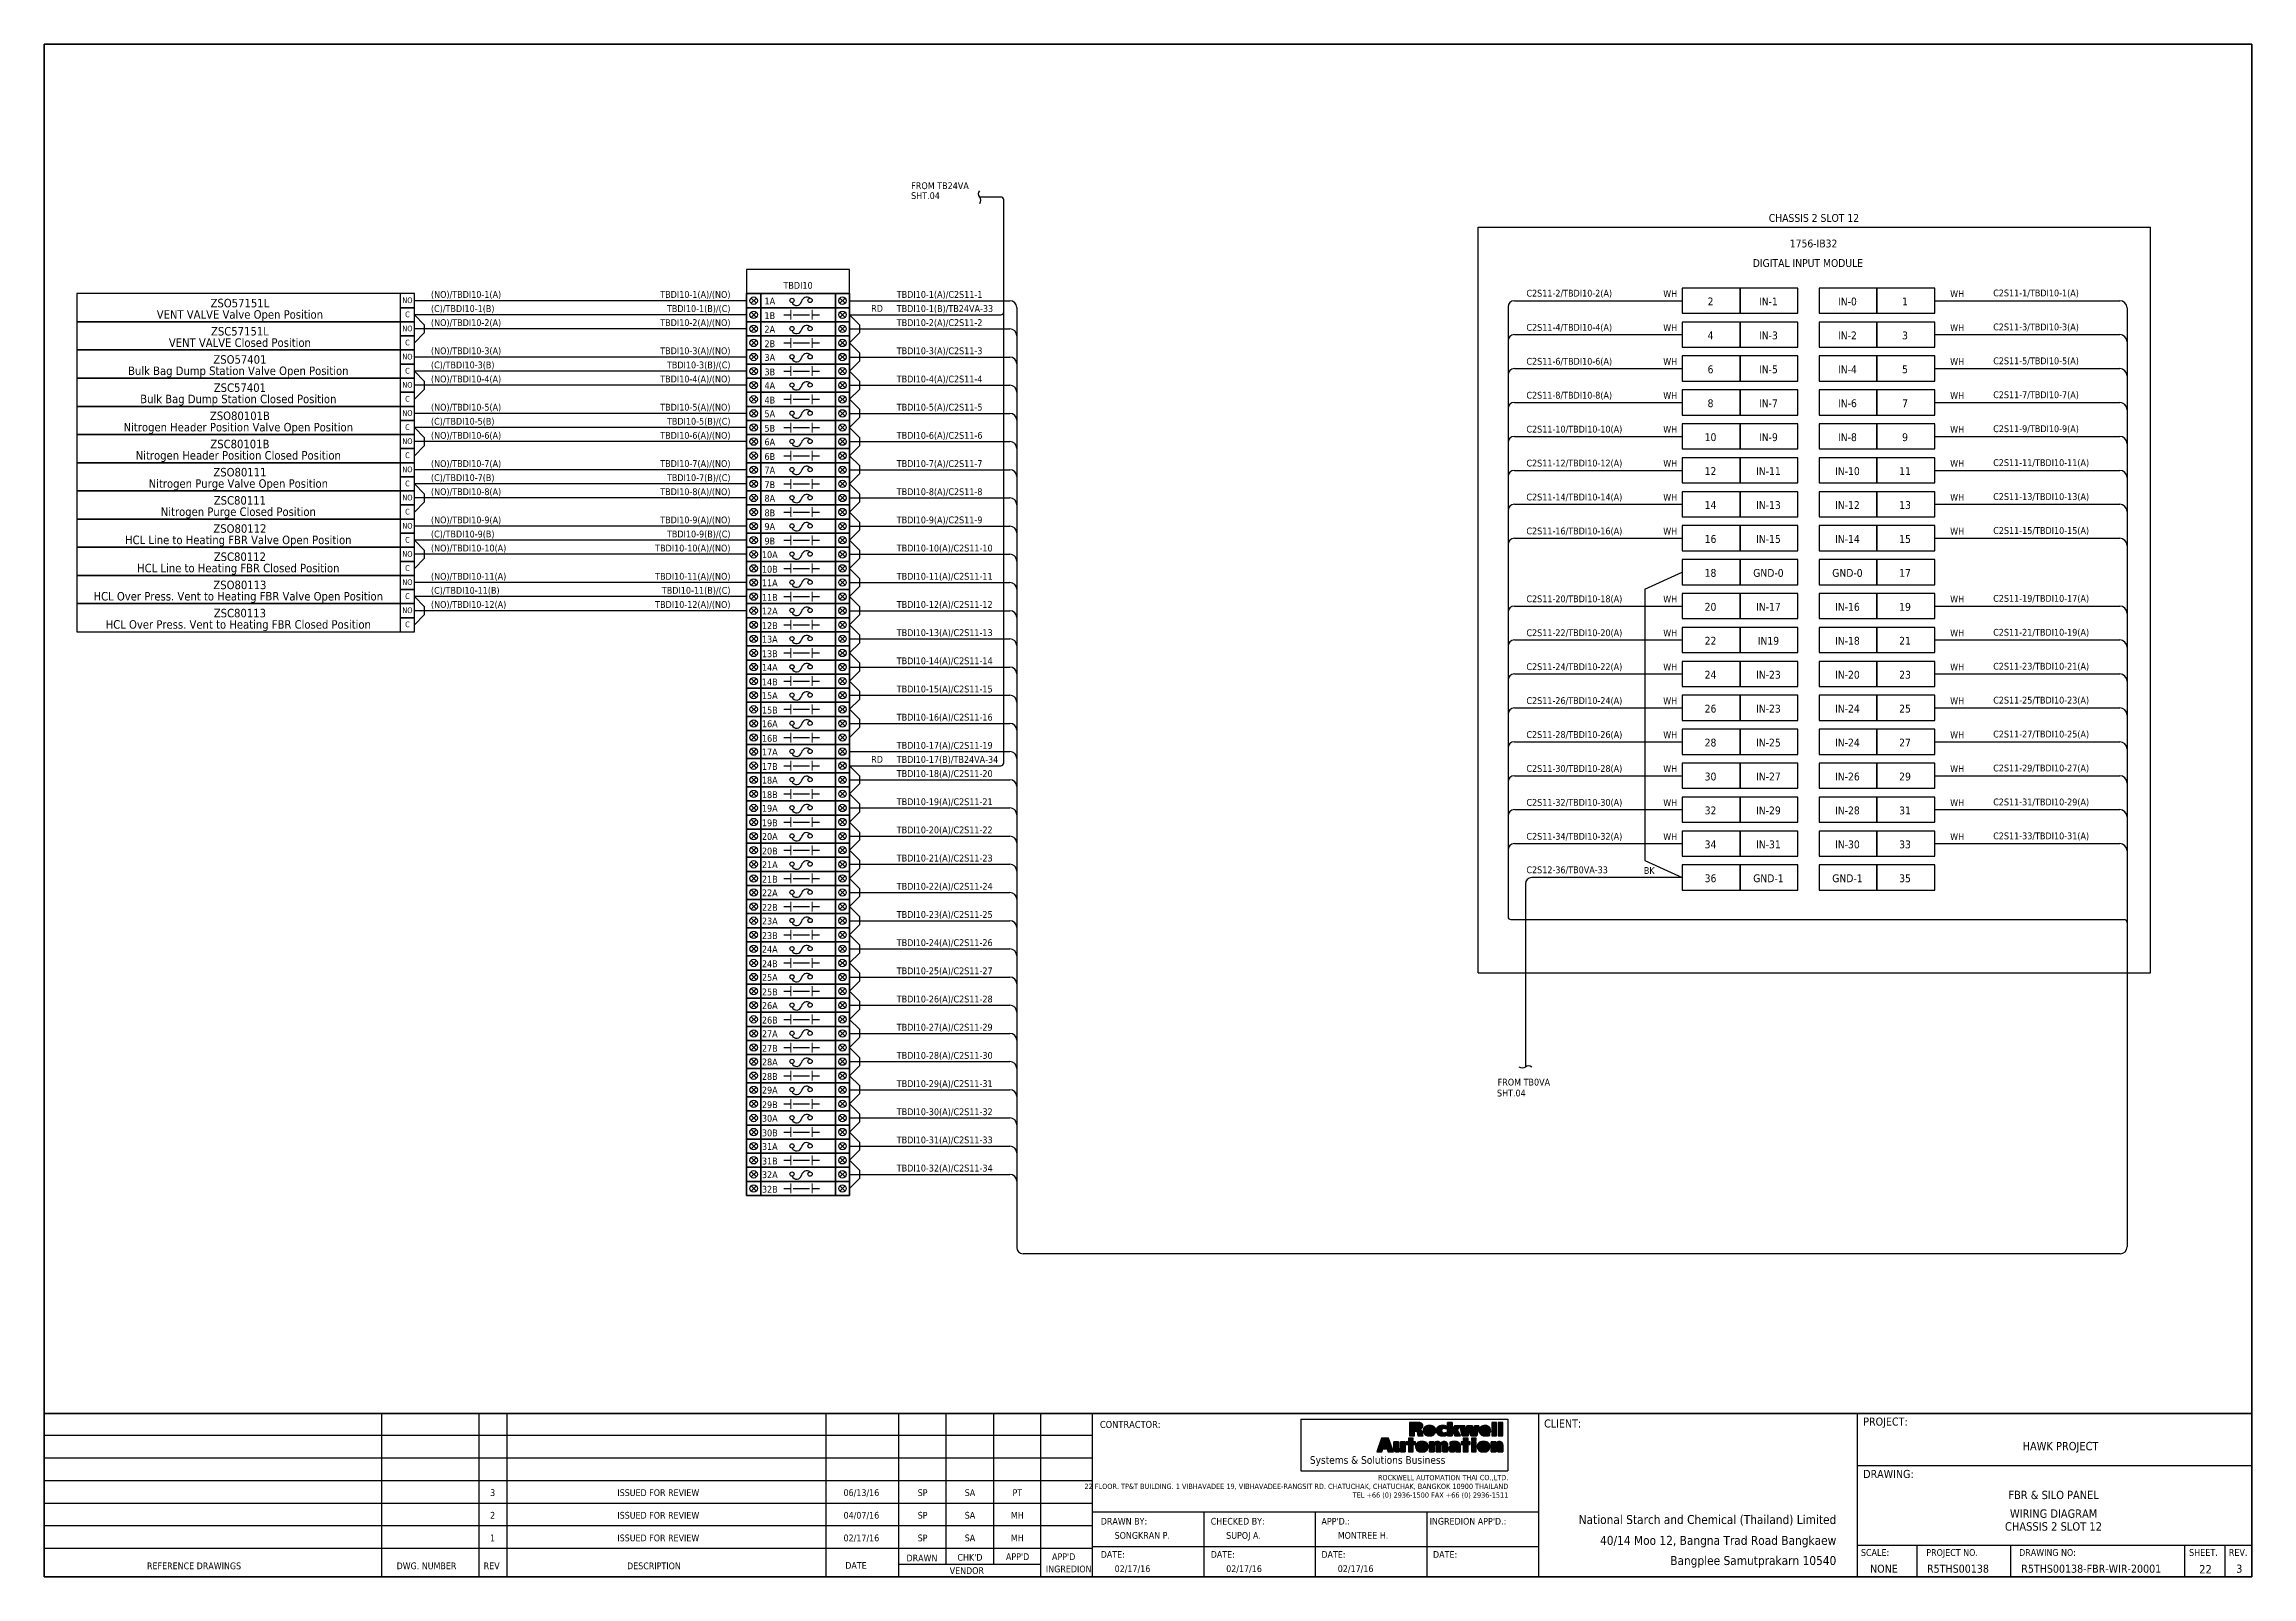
# Model space of a CAD drawing. Header units: millimetres. Extents: x 0 to 1792788, y -13 to 262234.
# Drawn here: x 1693898 to 1792788, y 92247 to 160934 of the extents above; entities that cross this region are included whole.
import ezdxf
from ezdxf.enums import TextEntityAlignment as Align

# ---------------------------------------------------------------- set-up
doc = ezdxf.new("R2010")
doc.units = ezdxf.units.MM
for name, color, linetype, lineweight in [('ASHADE', 7, 'Continuous', 25), ('GT_1', 9, 'Continuous', 25), ('HELPPOINT', 7, 'Continuous', 25), ('IE-CABLE', 1, 'Continuous', 25), ('IE-EQUIP', 253, 'Continuous', 25), ('IE-WIRE', 7, 'Continuous', 25), ('MEMBER', 7, 'Continuous', 25), ('power', 7, 'Continuous', 25), ('RA_LOGO', 2, 'Continuous', 25), ('TITLE_BOX', 7, 'Continuous', 25)]:
    doc.layers.add(name, color=color, linetype=linetype, lineweight=lineweight)
doc.styles.add('Tahoma', font='')
doc.styles.get('Tahoma').set_extended_font_data('Tahoma')

msp = doc.modelspace()

# ---------------------------------------------------------------- texts
at = {"color": 1, "style": 'Tahoma'}
for s, p in [('SHT.04', (1732731, 153992)), ('FROM TB24VA', (1732736, 154436)), ('RD', (1730943, 148939)), ('TBDI10-1(B)/TB24VA-33', (1732089, 148932)), ('RD', (1730943, 128731)), ('TBDI10-17(B)/TB24VA-34', (1732089, 128725))]:
    msp.add_text(s, height=304.8, dxfattribs=at).set_placement(p)
at = {"color": 2, "style": 'Tahoma'}
for s, height, p in [('CHASSIS 2 SLOT 12', 350.52, (1773173, 153145)), ('DIGITAL INPUT MODULE', 350.52, (1772903, 151123)), ('1756-IB32', 350.5, (1773156, 151999)), ('2', 351, (1768540, 149402)), ('IN-1', 350.5, (1771133, 149402)), ('IN-0', 350.5, (1774672, 149402)), ('1', 351, (1777253, 149402)), ('4', 351, (1768540, 147881)), ('IN-3', 350.5, (1771133, 147881)), ('IN-2', 350.5, (1774672, 147881)), ('3', 351, (1777253, 147881)), ('6', 351, (1768540, 146361)), ('IN-5', 350.5, (1771133, 146361)), ('IN-4', 350.5, (1774672, 146361)), ('5', 351, (1777253, 146361)), ('8', 351, (1768540, 144840)), ('IN-7', 350.5, (1771133, 144840)), ('IN-6', 350.5, (1774672, 144840)), ('7', 351, (1777253, 144840)), ('10', 350.5, (1768540, 143320)), ('IN-9', 350.5, (1771133, 143320)), ('IN-8', 350.5, (1774672, 143320)), ('9', 351, (1777253, 143320)), ('12', 350.5, (1768540, 141799)), ('IN-11', 350.5, (1771133, 141799)), ('IN-10', 350.5, (1774672, 141799)), ('11', 350.5, (1777253, 141799)), ('14', 350.5, (1768540, 140278)), ('IN-13', 350.5, (1771133, 140278)), ('IN-12', 350.5, (1774672, 140278)), ('13', 350.5, (1777253, 140278)), ('16', 350.5, (1768540, 138758)), ('IN-15', 350.5, (1771133, 138758)), ('IN-14', 350.5, (1774672, 138758)), ('15', 350.5, (1777253, 138758)), ('18', 350.5, (1768540, 137237)), ('GND-0', 350.5, (1771133, 137237)), ('GND-0', 350.5, (1774672, 137237)), ('17', 350.5, (1777253, 137237)), ('20', 350.5, (1768540, 135717)), ('IN-17', 350.5, (1771133, 135717)), ('IN-16', 350.5, (1774672, 135717)), ('19', 350.5, (1777253, 135717)), ('22', 350.5, (1768540, 134196)), ('IN19', 350.5, (1771133, 134196)), ('IN-18', 350.5, (1774672, 134196)), ('21', 350.5, (1777253, 134196)), ('24', 350.5, (1768540, 132675)), ('IN-23', 350.5, (1771133, 132675)), ('IN-20', 350.5, (1774672, 132675)), ('23', 350.5, (1777253, 132675)), ('26', 350.5, (1768540, 131155)), ('IN-23', 350.5, (1771133, 131155)), ('IN-24', 350.5, (1774672, 131155)), ('25', 350.5, (1777253, 131155)), ('28', 350.5, (1768540, 129634)), ('IN-25', 350.5, (1771133, 129634)), ('IN-24', 350.5, (1774672, 129634)), ('27', 350.5, (1777253, 129634)), ('30', 350.5, (1768540, 128113)), ('IN-27', 350.5, (1771133, 128113)), ('IN-26', 350.5, (1774672, 128113)), ('29', 350.5, (1777253, 128113)), ('32', 350.5, (1768540, 126593)), ('IN-29', 350.5, (1771133, 126593)), ('IN-28', 350.5, (1774672, 126593)), ('31', 350.5, (1777253, 126593)), ('34', 350.5, (1768540, 125072)), ('IN-31', 350.5, (1771133, 125072)), ('IN-30', 350.5, (1774672, 125072)), ('33', 350.5, (1777253, 125072)), ('36', 350.5, (1768540, 123552)), ('GND-1', 350.5, (1771133, 123552)), ('GND-1', 350.5, (1774672, 123552)), ('35', 350.5, (1777253, 123552))]:
    msp.add_text(s, height=height, dxfattribs=at).set_placement(p, align=Align.MIDDLE_CENTER)
at = {"color": 4, "style": 'Tahoma'}
for s, height, p in [('ZSO57151L', 381, (1702666, 149329)), ('TBDI10', 304.8, (1727668, 150123)), ('VENT VALVE Valve Open Position', 381, (1702666, 148821)), ('VENT VALVE Closed Position', 381, (1702666, 147559)), ('ZSC57151L', 381, (1702666, 148067)), ('Bulk Bag Dump Station Valve Open Position ', 381, (1702666, 146296)), ('ZSO57401', 381, (1702666, 146804)), ('ZSC57401', 381, (1702666, 145541)), ('Bulk Bag Dump Station Closed Position ', 381, (1702666, 145033)), ('ZSO80101B', 381, (1702666, 144278)), ('Nitrogen Header Position Valve Open Position ', 381, (1702666, 143770)), ('Nitrogen Header Position Closed Position ', 381, (1702666, 142507)), ('ZSC80101B', 381, (1702666, 143015)), ('Nitrogen Purge Valve Open Position ', 381, (1702666, 141244)), ('ZSO80111', 381, (1702666, 141752)), ('ZSC80111', 381, (1702666, 140489)), ('Nitrogen Purge Closed Position ', 381, (1702666, 139981)), ('HCL Line to Heating FBR Valve Open Position ', 381, (1702666, 138718)), ('ZSO80112', 381, (1702666, 139226)), ('HCL Line to Heating FBR Closed Position ', 381, (1702666, 137455)), ('ZSC80112', 381, (1702666, 137963)), ('ZSO80113', 381, (1702666, 136700)), ('HCL Over Press. Vent to Heating FBR Valve Open Position ', 381, (1702666, 136192)), ('ZSC80113', 381, (1702666, 135437)), ('HCL Over Press. Vent to Heating FBR Closed Position ', 381, (1702666, 134929))]:
    msp.add_text(s, height=height, dxfattribs=at).set_placement(p, align=Align.MIDDLE_CENTER)
for s, p in [('(NO)/TBDI10-1(A)', (1711225, 149564)), ('TBDI10-1(A)/C2S11-1', (1732089, 149564)), ('C2S11-2/TBDI10-2(A)', (1760294, 149620)), ('WH', (1766423, 149598)), ('WH', (1779275, 149598)), ('C2S11-1/TBDI10-1(A)', (1781203, 149630)), ('(NO)/TBDI10-2(A)', (1711225, 148301)), ('TBDI10-2(A)/C2S11-2', (1732089, 148301)), ('C2S11-4/TBDI10-4(A)', (1760294, 148089)), ('WH', (1766423, 148077)), ('WH', (1779275, 148077)), ('C2S11-3/TBDI10-3(A)', (1781203, 148109)), ('(NO)/TBDI10-3(A)', (1711225, 147038)), ('TBDI10-3(A)/C2S11-3', (1732089, 147038)), ('C2S11-6/TBDI10-6(A)', (1760294, 146568)), ('WH', (1766423, 146557)), ('WH', (1779275, 146557)), ('C2S11-5/TBDI10-5(A)', (1781203, 146589)), ('(NO)/TBDI10-4(A)', (1711225, 145775)), ('TBDI10-4(A)/C2S11-4', (1732089, 145775)), ('C2S11-7/TBDI10-7(A)', (1781203, 145068)), ('(NO)/TBDI10-5(A)', (1711225, 144512)), ('TBDI10-5(A)/C2S11-5', (1732089, 144512)), ('C2S11-8/TBDI10-8(A)', (1760294, 145048)), ('WH', (1766423, 145036)), ('WH', (1779275, 145036)), ('(NO)/TBDI10-6(A)', (1711225, 143249)), ('TBDI10-6(A)/C2S11-6', (1732089, 143249)), ('C2S11-10/TBDI10-10(A)', (1760294, 143527)), ('WH', (1766423, 143516)), ('WH', (1779275, 143516)), ('C2S11-9/TBDI10-9(A)', (1781203, 143547)), ('(NO)/TBDI10-7(A)', (1711225, 141986)), ('TBDI10-7(A)/C2S11-7', (1732089, 141986)), ('C2S11-12/TBDI10-12(A)', (1760294, 142006)), ('WH', (1766423, 141995)), ('WH', (1779275, 141995)), ('C2S11-11/TBDI10-11(A)', (1781203, 142027)), ('(NO)/TBDI10-8(A)', (1711225, 140723)), ('TBDI10-8(A)/C2S11-8', (1732089, 140723)), ('C2S11-14/TBDI10-14(A)', (1760294, 140486)), ('WH', (1766423, 140474)), ('WH', (1779275, 140474)), ('C2S11-13/TBDI10-13(A)', (1781203, 140506)), ('(NO)/TBDI10-9(A)', (1711225, 139460)), ('TBDI10-9(A)/C2S11-9', (1732089, 139460)), ('(NO)/TBDI10-10(A)', (1711225, 138197)), ('TBDI10-10(A)/C2S11-10', (1732089, 138197)), ('C2S11-16/TBDI10-16(A)', (1760294, 138965)), ('WH', (1766423, 138954)), ('WH', (1779275, 138954)), ('C2S11-15/TBDI10-15(A)', (1781203, 138985)), ('(NO)/TBDI10-11(A)', (1711225, 136934)), ('TBDI10-11(A)/C2S11-11', (1732089, 136934)), ('(NO)/TBDI10-12(A)', (1711225, 135671)), ('TBDI10-12(A)/C2S11-12', (1732089, 135671)), ('C2S11-20/TBDI10-18(A)', (1760294, 135924)), ('WH', (1766423, 135913)), ('WH', (1779275, 135913)), ('C2S11-19/TBDI10-17(A)', (1781203, 135944)), ('TBDI10-13(A)/C2S11-13', (1732089, 134408)), ('C2S11-22/TBDI10-20(A)', (1760294, 134403)), ('WH', (1766423, 134392)), ('WH', (1779275, 134392)), ('C2S11-21/TBDI10-19(A)', (1781203, 134424)), ('TBDI10-14(A)/C2S11-14', (1732089, 133145)), ('C2S11-24/TBDI10-22(A)', (1760294, 132883)), ('WH', (1766423, 132871)), ('WH', (1779275, 132871)), ('C2S11-23/TBDI10-21(A)', (1781203, 132903)), ('TBDI10-15(A)/C2S11-15', (1732089, 131882)), ('C2S11-26/TBDI10-24(A)', (1760294, 131362)), ('WH', (1766423, 131351)), ('WH', (1779275, 131351)), ('C2S11-25/TBDI10-23(A)', (1781203, 131382)), ('TBDI10-16(A)/C2S11-16', (1732089, 130619)), ('TBDI10-17(A)/C2S11-19', (1732089, 129356)), ('C2S11-28/TBDI10-26(A)', (1760294, 129841)), ('WH', (1766423, 129830)), ('WH', (1779275, 129830)), ('C2S11-27/TBDI10-25(A)', (1781203, 129862)), ('C2S11-30/TBDI10-28(A)', (1760294, 128321)), ('WH', (1766423, 128309)), ('WH', (1779275, 128309)), ('C2S11-29/TBDI10-27(A)', (1781203, 128341)), ('TBDI10-18(A)/C2S11-20', (1732089, 128093)), ('TBDI10-19(A)/C2S11-21', (1732089, 126830)), ('C2S11-32/TBDI10-30(A)', (1760294, 126800)), ('WH', (1766423, 126789)), ('WH', (1779275, 126789)), ('C2S11-31/TBDI10-29(A)', (1781203, 126821)), ('TBDI10-20(A)/C2S11-22', (1732089, 125567)), ('C2S11-34/TBDI10-32(A)', (1760294, 125280)), ('C2S11-33/TBDI10-31(A)', (1781203, 125300)), ('TBDI10-21(A)/C2S11-23', (1732089, 124304)), ('WH', (1766423, 125268)), ('WH', (1779275, 125268)), ('TBDI10-22(A)/C2S11-24', (1732089, 123041)), ('TBDI10-23(A)/C2S11-25', (1732089, 121778)), ('TBDI10-24(A)/C2S11-26', (1732089, 120515)), ('TBDI10-25(A)/C2S11-27', (1732089, 119252)), ('TBDI10-26(A)/C2S11-28', (1732089, 117989)), ('TBDI10-27(A)/C2S11-29', (1732089, 116726)), ('TBDI10-28(A)/C2S11-30', (1732089, 115463)), ('TBDI10-29(A)/C2S11-31', (1732089, 114200)), ('TBDI10-30(A)/C2S11-32', (1732089, 112937)), ('TBDI10-31(A)/C2S11-33', (1732089, 111674)), ('TBDI10-32(A)/C2S11-34', (1732089, 110412))]:
    msp.add_text(s, height=304.8, dxfattribs=at).set_placement(p)
for s, p in [('TBDI10-1(A)/(NO)', (1724641, 149564)), ('TBDI10-2(A)/(NO)', (1724641, 148301)), ('TBDI10-3(A)/(NO)', (1724641, 147038)), ('TBDI10-4(A)/(NO)', (1724641, 145775)), ('TBDI10-5(A)/(NO)', (1724641, 144512)), ('TBDI10-6(A)/(NO)', (1724641, 143249)), ('TBDI10-7(A)/(NO)', (1724641, 141986)), ('TBDI10-8(A)/(NO)', (1724641, 140723)), ('TBDI10-9(A)/(NO)', (1724641, 139460)), ('TBDI10-10(A)/(NO)', (1724641, 138197)), ('TBDI10-11(A)/(NO)', (1724641, 136934)), ('TBDI10-12(A)/(NO)', (1724641, 135671))]:
    msp.add_text(s, height=304.8, dxfattribs=at).set_placement(p, align=Align.RIGHT)
at = {"color": 7, "style": 'Tahoma'}
for s, p in [('(C)/TBDI10-1(B)', (1711225, 148932)), ('(C)/TBDI10-3(B)', (1711225, 146406)), ('(C)/TBDI10-5(B)', (1711225, 143880)), ('(C)/TBDI10-7(B)', (1711225, 141354)), ('(C)/TBDI10-9(B)', (1711225, 138828)), ('(C)/TBDI10-11(B)', (1711225, 136303)), ('C2S12-36/TB0VA-33', (1760294, 123779)), ('BK', (1765554, 123748)), ('SHT.04', (1758974, 113776)), ('FROM TB0VA', (1759003, 114265))]:
    msp.add_text(s, height=304.8, dxfattribs=at).set_placement(p)
for s, p in [('TBDI10-1(B)/(C)', (1724641, 148932)), ('TBDI10-3(B)/(C)', (1724641, 146406)), ('TBDI10-5(B)/(C)', (1724641, 143880)), ('TBDI10-7(B)/(C)', (1724641, 141354)), ('TBDI10-9(B)/(C)', (1724641, 138828)), ('TBDI10-11(B)/(C)', (1724641, 136303))]:
    msp.add_text(s, height=304.8, dxfattribs=at).set_placement(p, align=Align.RIGHT)
for s, height, p in [('CHASSIS 2 SLOT 12', 376.46, (1783902, 94506)), ('22', 376.5, (1790713, 92587))]:
    msp.add_text(s, height=height, dxfattribs=at).set_placement(p, align=Align.MIDDLE_CENTER)
at = {"layer": 'power', "color": 1, "style": 'Tahoma'}
for p in [(1710171, 149454), (1710171, 148191), (1710171, 146928), (1710171, 145665), (1710171, 144402), (1710171, 143139), (1710171, 141876), (1710171, 140613), (1710171, 139350), (1710171, 138087), (1710171, 136824), (1710171, 135561)]:
    msp.add_text('NO', height=254, dxfattribs=at).set_placement(p, align=Align.MIDDLE_CENTER)
at = {"layer": 'power', "color": 7, "style": 'Tahoma'}
for s, height, p in [('1A', 305.3, (1726402, 149421)), ('C', 254, (1710171, 148823)), ('1B', 305.3, (1726402, 148769)), ('C', 254, (1710171, 147561)), ('2A', 305.3, (1726402, 148158)), ('2B', 305.3, (1726402, 147506)), ('C', 254, (1710171, 146298)), ('3A', 305.3, (1726402, 146895)), ('3B', 305.3, (1726402, 146243)), ('4A', 305.3, (1726402, 145632)), ('C', 254, (1710171, 145035)), ('4B', 305.3, (1726402, 144980)), ('5A', 305.3, (1726402, 144369)), ('C', 254, (1710171, 143772)), ('5B', 305.3, (1726402, 143717)), ('C', 254, (1710171, 142509)), ('6A', 305.3, (1726402, 143107)), ('6B', 305.3, (1726402, 142454)), ('7A', 305.3, (1726402, 141844)), ('C', 254, (1710171, 141246)), ('8A', 305.3, (1726402, 140581)), ('7B', 305.3, (1726402, 141191)), ('C', 254, (1710171, 139983)), ('9A', 305.3, (1726402, 139318)), ('8B', 305.3, (1726402, 139928)), ('C', 254, (1710171, 138720)), ('9B', 305.3, (1726402, 138665)), ('C', 254, (1710171, 137457)), ('10A', 305.3, (1726402, 138055)), ('10B', 305.3, (1726402, 137402)), ('11A', 305.3, (1726402, 136792)), ('C', 254, (1710171, 136194)), ('11B', 305.3, (1726402, 136139)), ('12A', 305.3, (1726402, 135529)), ('C', 254, (1710171, 134931)), ('12B', 305.3, (1726402, 134876)), ('13A', 305.3, (1726402, 134266)), ('13B', 305.3, (1726402, 133614)), ('14A', 305.3, (1726402, 133003)), ('14B', 305.3, (1726402, 132351)), ('15A', 305.3, (1726402, 131740)), ('15B', 305.3, (1726402, 131088)), ('16A', 305.3, (1726402, 130477)), ('16B', 305.3, (1726402, 129825)), ('17A', 305.3, (1726402, 129214)), ('17B', 305.3, (1726402, 128562)), ('18A', 305.3, (1726402, 127951)), ('18B', 305.3, (1726402, 127299)), ('19A', 305.3, (1726402, 126688)), ('19B', 305.3, (1726402, 126036)), ('20B', 305.3, (1726402, 124773)), ('20A', 305.3, (1726402, 125425)), ('21B', 305.3, (1726402, 123510)), ('21A', 305.3, (1726402, 124162)), ('22A', 305.3, (1726402, 122899)), ('22B', 305.3, (1726402, 122247)), ('23A', 305.3, (1726402, 121636)), ('23B', 305.3, (1726402, 120984)), ('24B', 305.3, (1726402, 119721)), ('24A', 305.3, (1726402, 120373)), ('25A', 305.3, (1726402, 119110)), ('25B', 305.3, (1726402, 118458)), ('26A', 305.3, (1726402, 117847)), ('26B', 305.3, (1726402, 117195)), ('27A', 305.3, (1726402, 116584)), ('27B', 305.3, (1726402, 115932)), ('28B', 305.3, (1726402, 114669)), ('28A', 305.3, (1726402, 115321)), ('29A', 305.3, (1726402, 114058)), ('29B', 305.3, (1726402, 113406)), ('30A', 305.3, (1726402, 112795)), ('30B', 305.3, (1726402, 112143)), ('31B', 305.3, (1726402, 110880)), ('31A', 305.3, (1726402, 111532)), ('32B', 305.3, (1726402, 109617)), ('32A', 305.3, (1726402, 110269))]:
    msp.add_text(s, height=height, dxfattribs=at).set_placement(p, align=Align.MIDDLE_CENTER)

# ---------------------------------------------------------------- blocks, each defined once
blk = doc.blocks.new('RA_LOGO1')
at = {"layer": 'RA_LOGO', "linetype": 'Continuous', "ltscale": 25.4}
for color, points in [(1, [(25.1, 13.7), (25.8, 13.7), (26.2, 13.7), (26.6, 13.5), (26.8, 13.2), (26.9, 12.8), (27, 12.3), (27.1, 11.7), (27.2, 11.1), (27.3, 10.7), (30.8, 10.7), (30.7, 11.1), (30.6, 11.7), (30.5, 12.2), (30.4, 12.8), (30.2, 13.4), (30, 13.9), (29.6, 14.3), (29.1, 14.6), (28.4, 14.8), (29, 15), (29.5, 15.2), (29.8, 15.5), (30.2, 15.8), (30.4, 16.2), (30.6, 16.6), (30.6, 17.2), (30.6, 17.6), (30.5, 18), (30.3, 18.4), (30.1, 18.6), (29.8, 18.9), (29.5, 19.1), (29.1, 19.3), (28.7, 19.4), (28.2, 19.5), (27.7, 19.5), (27.2, 19.5), (21.7, 19.5), (21.7, 10.7), (25.1, 10.7)]), (1, [(24.9, 15.7), (24.9, 17.6), (25.9, 17.6), (26.5, 17.5), (27, 17.2), (27.2, 16.7), (27.1, 16.1), (26.8, 15.8), (26.3, 15.7), (25.8, 15.7)]), (1, [(33, 17.2), (32.6, 17), (32.3, 16.8), (32, 16.6), (31.7, 16.4), (31.4, 16.1), (31.3, 15.7), (31.1, 15.4), (31, 15), (30.9, 14.6), (30.9, 14.1), (30.9, 13.7), (31, 13.3), (31.1, 12.9), (31.2, 12.5), (31.4, 12.2), (31.6, 11.9), (31.8, 11.6), (32.1, 11.3), (32.4, 11.1), (32.8, 11), (33.1, 10.8), (33.6, 10.7), (34, 10.6), (34.5, 10.6), (35, 10.5), (35.5, 10.6), (36, 10.6), (36.5, 10.7), (36.9, 10.8), (37.3, 11), (37.6, 11.1), (37.9, 11.3), (38.2, 11.6), (38.4, 11.9), (38.7, 12.2), (38.8, 12.5), (39, 12.9), (39, 13.3), (39.1, 13.7), (39.1, 14.1), (39.1, 14.6), (39, 15), (38.9, 15.4), (38.8, 15.7), (38.6, 16.1), (38.3, 16.4), (38.1, 16.6), (37.7, 16.8), (37.4, 17), (37, 17.2), (36.6, 17.3), (36.1, 17.4), (35.6, 17.4), (35, 17.5), (34.5, 17.4), (33.9, 17.4), (33.5, 17.3)]), (1, [(34.6, 15.4), (35, 15.6), (35.5, 15.4), (35.7, 14.8), (35.7, 14.1), (35.7, 13.4), (35.6, 12.9), (35.4, 12.6), (35, 12.4), (34.6, 12.6), (34.4, 12.9), (34.3, 13.4), (34.3, 14.1), (34.4, 14.8)]), (1, [(43.1, 14.6), (43.3, 15), (43.6, 15.3), (44.1, 15.5), (44.6, 15.6), (45.2, 15.5), (45.6, 15.4), (46, 15.2), (46, 17.2), (45.5, 17.3), (45, 17.4), (44.4, 17.4), (43.7, 17.5), (43.2, 17.4), (42.7, 17.4), (42.2, 17.3), (41.7, 17.2), (41.3, 17), (41, 16.8), (40.7, 16.6), (40.4, 16.4), (40.2, 16.1), (40, 15.7), (39.8, 15.4), (39.7, 15), (39.6, 14.6), (39.6, 14.1), (39.6, 13.7), (39.7, 13.3), (39.8, 12.9), (39.9, 12.5), (40.1, 12.2), (40.3, 11.9), (40.5, 11.6), (40.8, 11.3), (41.1, 11.1), (41.5, 11), (41.8, 10.8), (42.3, 10.7), (42.7, 10.6), (43.2, 10.6), (43.7, 10.5), (44.4, 10.6), (45, 10.6), (45.6, 10.7), (46.1, 10.9), (46.1, 12.8), (45.6, 12.6), (45.2, 12.5), (44.6, 12.4), (44.1, 12.5), (43.6, 12.7), (43.3, 13), (43.1, 13.5), (43, 14.1)]), (1, [(50.1, 19.5), (46.9, 19.5), (46.9, 10.7), (50.1, 10.7), (50.1, 14.4)]), (1, [(50.1, 14.4), (51.9, 10.7), (55.6, 10.7), (53.4, 14.4), (55.2, 17.3), (51.7, 17.3)]), (1, [(56.7, 10.7), (60.7, 10.7), (61.5, 15.2), (61.6, 15.2), (62.4, 10.7), (66.4, 10.7), (67.8, 17.3), (64.9, 17.3), (64.3, 13), (64.3, 13), (63.6, 17.3), (59.7, 17.3), (59, 13), (59, 13), (58.4, 17.3), (55.2, 17.3)]), (1, [(71.6, 10.6), (72.1, 10.5), (72.6, 10.5), (73.2, 10.6), (73.7, 10.6), (74.2, 10.7), (74.6, 10.8), (75.1, 10.9), (75.1, 12.6), (74.6, 12.4), (74.1, 12.3), (73.5, 12.2), (72.9, 12.2), (72.4, 12.2), (71.9, 12.3), (71.5, 12.5), (71.2, 12.8), (71.1, 13.2), (75.6, 13.2), (75.6, 13.6), (75.5, 14.1), (75.5, 14.5), (75.4, 15), (75.3, 15.4), (75.2, 15.7), (75, 16.1), (74.8, 16.4), (74.5, 16.6), (74.2, 16.9), (73.9, 17.1), (73.5, 17.2), (73.1, 17.4), (72.6, 17.4), (72.1, 17.5), (71.5, 17.4), (71, 17.4), (70.5, 17.3), (70.1, 17.2), (69.7, 17), (69.3, 16.8), (69, 16.6), (68.7, 16.4), (68.5, 16.1), (68.3, 15.7), (68.2, 15.4), (68.1, 15), (68, 14.6), (68, 14.1), (68, 13.7), (68, 13.3), (68.1, 12.9), (68.3, 12.5), (68.4, 12.2), (68.6, 11.9), (68.9, 11.6), (69.2, 11.3), (69.5, 11.1), (69.8, 11), (70.2, 10.8), (70.6, 10.7), (71.1, 10.6)]), (1, [(71.1, 14.6), (71.1, 15.2), (71.4, 15.7), (72, 15.9), (72.5, 15.7), (72.7, 15.2), (72.8, 14.6)]), (1, [(76.4, 10.7), (79.5, 10.7), (79.5, 19.5), (76.4, 19.5)]), (1, [(83.6, 19.5), (80.5, 19.5), (80.5, 10.7), (83.6, 10.7)]), (252, [(6.9, 1.9), (7.5, 0), (11.1, 0), (7.9, 9), (3.2, 9), (0, 0), (3.4, 0), (4, 1.9)]), (252, [(6.5, 4.1), (4.5, 4.1), (5.5, 7.1)]), (252, [(18.9, 6.7), (15.7, 6.7), (15.7, 2.8), (15.7, 2.4), (15.5, 2.1), (15.1, 1.9), (14.7, 2.1), (14.5, 2.4), (14.5, 2.8), (14.5, 6.7), (11.3, 6.7), (11.3, 2), (11.3, 1.6), (11.4, 1.2), (11.6, 0.8), (11.8, 0.5), (12.1, 0.2), (12.5, 0), (13, -0.1), (13.6, -0.1), (14.2, -0.1), (14.7, 0), (15.2, 0.3), (15.5, 0.7), (15.9, 1.2), (15.9, 0), (18.9, 0)]), (252, [(24.3, 4.9), (25.7, 4.9), (25.7, 6.7), (24.3, 6.7), (24.3, 9), (21, 9), (21, 6.7), (19.6, 6.7), (19.6, 4.9), (21, 4.9), (21, 0), (24.3, 0)]), (252, [(29, -0.1), (29.4, -0.1), (30, -0.1), (30.5, -0.1), (31, -0.1), (31.4, 0), (31.9, 0.1), (32.3, 0.3), (32.6, 0.5), (32.9, 0.7), (33.2, 0.9), (33.5, 1.2), (33.7, 1.5), (33.8, 1.9), (34, 2.2), (34.1, 2.6), (34.1, 3), (34.2, 3.5), (34.1, 4), (34.1, 4.4), (34, 4.8), (33.8, 5.1), (33.6, 5.5), (33.4, 5.8), (33.1, 6), (32.8, 6.3), (32.4, 6.4), (32, 6.6), (31.5, 6.7), (31.1, 6.8), (30.5, 6.9), (30, 6.9), (29.4, 6.9), (28.9, 6.8), (28.4, 6.7), (28, 6.6), (27.6, 6.4), (27.2, 6.3), (26.9, 6), (26.6, 5.8), (26.4, 5.5), (26.2, 5.1), (26, 4.8), (25.9, 4.4), (25.8, 4), (25.8, 3.5), (25.8, 3), (25.9, 2.6), (26, 2.2), (26.1, 1.9), (26.3, 1.5), (26.5, 1.2), (26.7, 0.9), (27, 0.7), (27.3, 0.5), (27.7, 0.3), (28.1, 0.1), (28.5, 0)]), (252, [(29.6, 1.9), (29.4, 2.3), (29.3, 2.8), (29.3, 3.5), (29.3, 4.2), (29.5, 4.7), (30, 5), (30.4, 4.7), (30.6, 4.2), (30.7, 3.5), (30.7, 2.8), (30.6, 2.3), (30.4, 1.9), (30, 1.8)]), (252, [(38.2, 3.9), (38.2, 4.3), (38.4, 4.7), (38.8, 4.8), (39.2, 4.7), (39.4, 4.3), (39.4, 3.9), (39.4, 0), (42.6, 0), (42.6, 3.9), (42.6, 4.3), (42.8, 4.7), (43.2, 4.8), (43.6, 4.7), (43.8, 4.3), (43.8, 3.9), (43.8, 0), (47, 0), (47, 4), (47, 4.4), (47, 4.8), (47, 5.1), (46.9, 5.5), (46.8, 5.8), (46.6, 6.1), (46.4, 6.4), (46.1, 6.6), (45.7, 6.7), (45.2, 6.8), (44.7, 6.9), (44.1, 6.8), (43.6, 6.7), (43.1, 6.5), (42.7, 6.1), (42.5, 5.7), (42.2, 6.2), (41.9, 6.5), (41.4, 6.7), (40.9, 6.8), (40.4, 6.9), (39.9, 6.8), (39.4, 6.7), (39, 6.6), (38.6, 6.3), (38.3, 6), (38, 5.5), (38, 6.7), (35, 6.7), (35, 0), (38.2, 0)]), (252, [(47.8, 1.3), (48, 0.9), (48.2, 0.6), (48.5, 0.3), (48.9, 0.1), (49.3, 0), (49.8, -0.1), (50.2, -0.1), (50.8, -0.1), (51.3, 0), (51.7, 0.2), (52.1, 0.6), (52.5, 1), (52.5, 0), (55.5, 0), (55.5, 4.1), (55.4, 4.6), (55.4, 5), (55.2, 5.4), (55, 5.7), (54.7, 6), (54.4, 6.2), (54.1, 6.4), (53.8, 6.6), (53.4, 6.7), (53, 6.8), (52.6, 6.8), (52.2, 6.9), (51.8, 6.9), (51.4, 6.9), (50.7, 6.9), (50.1, 6.8), (49.6, 6.7), (49.1, 6.6), (48.5, 6.5), (48.5, 4.6), (49.1, 4.8), (49.6, 5), (50.2, 5.1), (50.8, 5.2), (51.3, 5.2), (51.7, 5.1), (52.1, 4.9), (52.4, 4.6), (52.5, 4.2), (52.2, 4.2), (51.7, 4.3), (51.2, 4.3), (50.8, 4.3), (50.4, 4.2), (49.9, 4.2), (49.5, 4.1), (49.1, 3.9), (48.7, 3.7), (48.4, 3.5), (48.1, 3.2), (47.9, 2.8), (47.8, 2.3), (47.8, 1.8)]), (252, [(50.7, 2.2), (51, 2.7), (51.5, 2.9), (52.2, 3), (52.5, 3), (52.5, 2.7), (52.4, 2.2), (52.1, 1.7), (51.5, 1.6), (51.1, 1.6), (50.8, 1.8)]), (252, [(57.3, 0), (60.6, 0), (60.6, 4.9), (62, 4.9), (62, 6.7), (60.6, 6.7), (60.6, 9), (57.3, 9), (57.3, 6.7), (56, 6.7), (56, 4.9), (57.3, 4.9)]), (252, [(66, 7.5), (66, 9), (62.8, 9), (62.8, 7.5)]), (252, [(62.8, 0), (66, 0), (66, 6.7), (62.8, 6.7)]), (252, [(69.9, -0.1), (70.4, -0.1), (70.9, -0.1), (71.4, -0.1), (71.9, -0.1), (72.4, 0), (72.8, 0.1), (73.2, 0.3), (73.5, 0.5), (73.8, 0.7), (74.1, 0.9), (74.4, 1.2), (74.6, 1.5), (74.8, 1.9), (74.9, 2.2), (75, 2.6), (75, 3), (75.1, 3.5), (75, 4), (75, 4.4), (74.9, 4.8), (74.7, 5.1), (74.5, 5.5), (74.3, 5.8), (74, 6), (73.7, 6.3), (73.3, 6.4), (72.9, 6.6), (72.5, 6.7), (72, 6.8), (71.4, 6.9), (70.9, 6.9), (70.3, 6.9), (69.8, 6.8), (69.3, 6.7), (68.9, 6.6), (68.5, 6.4), (68.1, 6.3), (67.8, 6), (67.5, 5.8), (67.3, 5.5), (67.1, 5.1), (66.9, 4.8), (66.8, 4.4), (66.7, 4), (66.7, 3.5), (66.7, 3), (66.8, 2.6), (66.9, 2.2), (67, 1.9), (67.2, 1.5), (67.4, 1.2), (67.6, 0.9), (67.9, 0.7), (68.2, 0.5), (68.6, 0.3), (69, 0.1), (69.4, 0)]), (252, [(70.5, 1.9), (70.3, 2.3), (70.2, 2.8), (70.2, 3.5), (70.2, 4.2), (70.4, 4.7), (70.9, 5), (71.4, 4.7), (71.6, 4.2), (71.6, 3.5), (71.6, 2.8), (71.5, 2.3), (71.3, 1.9), (70.9, 1.8)]), (252, [(79.2, 3.9), (79.2, 4.3), (79.3, 4.7), (79.7, 4.8), (80.1, 4.7), (80.3, 4.3), (80.3, 3.9), (80.3, 0), (83.6, 0), (83.6, 4.7), (83.5, 5.1), (83.4, 5.6), (83.3, 5.9), (83, 6.3), (82.7, 6.5), (82.3, 6.7), (81.8, 6.8), (81.2, 6.9), (80.7, 6.8), (80.1, 6.7), (79.7, 6.4), (79.3, 6.1), (79, 5.5), (79, 6.7), (75.9, 6.7), (75.9, 0), (79.2, 0)])]:
    blk.add_hatch(color=color, dxfattribs=at).paths.add_polyline_path(points, flags=0)
at = {"layer": 'RA_LOGO', "color": 1, "linetype": 'Continuous', "ltscale": 25.4}
for points in [[(29.1, 19.3), (28.7, 19.4), (28.2, 19.5), (27.7, 19.5), (27.2, 19.5), (21.7, 19.5), (21.7, 10.7), (25.1, 10.7), (25.1, 13.7), (25.8, 13.7), (26.2, 13.7), (26.6, 13.5), (26.8, 13.2), (26.9, 12.8), (27, 12.3), (27.1, 11.7), (27.2, 11.1), (27.3, 10.7), (30.8, 10.7), (30.7, 11.1), (30.6, 11.7), (30.5, 12.2), (30.4, 12.8), (30.2, 13.4), (30, 13.9), (29.6, 14.3), (29.1, 14.6), (28.5, 14.8), (28.5, 14.8), (29, 15), (29.5, 15.2), (29.8, 15.5), (30.2, 15.8), (30.4, 16.2), (30.6, 16.6), (30.6, 17.2), (30.6, 17.6), (30.5, 18), (30.3, 18.4), (30.1, 18.6), (29.8, 18.9), (29.5, 19.1)], [(25.1, 13.7), (25.8, 13.7), (26.2, 13.7), (26.6, 13.5), (26.8, 13.2), (26.9, 12.8), (27, 12.3), (27.1, 11.7), (27.2, 11.1), (27.3, 10.7), (30.8, 10.7), (30.7, 11.1), (30.6, 11.7), (30.5, 12.2), (30.4, 12.8), (30.2, 13.4), (30, 13.9), (29.6, 14.3), (29.1, 14.6), (28.4, 14.8), (29, 15), (29.5, 15.2), (29.8, 15.5), (30.2, 15.8), (30.4, 16.2), (30.6, 16.6), (30.6, 17.2), (30.6, 17.6), (30.5, 18), (30.3, 18.4), (30.1, 18.6), (29.8, 18.9), (29.5, 19.1), (29.1, 19.3), (28.7, 19.4), (28.2, 19.5), (27.7, 19.5), (27.2, 19.5), (21.7, 19.5), (21.7, 10.7), (25.1, 10.7)], [(24.9, 15.7), (24.9, 17.6), (25.9, 17.6), (26.5, 17.5), (27, 17.2), (27.2, 16.7), (27.1, 16.1), (26.8, 15.8), (26.3, 15.7), (25.8, 15.7)], [(25.8, 15.7), (24.9, 15.7), (24.9, 17.6), (25.9, 17.6), (26.5, 17.5), (27, 17.2), (27.2, 16.7), (27.1, 16.1), (26.8, 15.8), (26.3, 15.7)], [(37, 17.2), (36.6, 17.3), (36.1, 17.4), (35.6, 17.4), (35, 17.5), (34.5, 17.4), (33.9, 17.4), (33.5, 17.3), (33, 17.2), (32.6, 17), (32.3, 16.8), (32, 16.6), (31.7, 16.4), (31.4, 16.1), (31.3, 15.7), (31.1, 15.4), (31, 15), (30.9, 14.6), (30.9, 14.1), (30.9, 14.1), (30.9, 13.7), (31, 13.3), (31.1, 12.9), (31.2, 12.5), (31.4, 12.2), (31.6, 11.9), (31.8, 11.6), (32.1, 11.3), (32.4, 11.1), (32.8, 11), (33.1, 10.8), (33.6, 10.7), (34, 10.6), (34.5, 10.6), (35, 10.5), (35.5, 10.6), (36, 10.6), (36.5, 10.7), (36.9, 10.8), (37.3, 11), (37.6, 11.1), (37.9, 11.3), (38.2, 11.6), (38.4, 11.9), (38.7, 12.2), (38.8, 12.5), (39, 12.9), (39, 13.3), (39.1, 13.7), (39.1, 14.1), (39.1, 14.6), (39, 15), (38.9, 15.4), (38.8, 15.7), (38.6, 16.1), (38.3, 16.4), (38.1, 16.6), (37.7, 16.8), (37.4, 17)], [(33, 17.2), (32.6, 17), (32.3, 16.8), (32, 16.6), (31.7, 16.4), (31.4, 16.1), (31.3, 15.7), (31.1, 15.4), (31, 15), (30.9, 14.6), (30.9, 14.1), (30.9, 13.7), (31, 13.3), (31.1, 12.9), (31.2, 12.5), (31.4, 12.2), (31.6, 11.9), (31.8, 11.6), (32.1, 11.3), (32.4, 11.1), (32.8, 11), (33.1, 10.8), (33.6, 10.7), (34, 10.6), (34.5, 10.6), (35, 10.5), (35.5, 10.6), (36, 10.6), (36.5, 10.7), (36.9, 10.8), (37.3, 11), (37.6, 11.1), (37.9, 11.3), (38.2, 11.6), (38.4, 11.9), (38.7, 12.2), (38.8, 12.5), (39, 12.9), (39, 13.3), (39.1, 13.7), (39.1, 14.1), (39.1, 14.6), (39, 15), (38.9, 15.4), (38.8, 15.7), (38.6, 16.1), (38.3, 16.4), (38.1, 16.6), (37.7, 16.8), (37.4, 17), (37, 17.2), (36.6, 17.3), (36.1, 17.4), (35.6, 17.4), (35, 17.5), (34.5, 17.4), (33.9, 17.4), (33.5, 17.3)], [(34.3, 14.1), (34.4, 14.8), (34.6, 15.4), (35, 15.6), (35.5, 15.4), (35.7, 14.8), (35.7, 14.1), (35.7, 13.4), (35.6, 12.9), (35.4, 12.6), (35, 12.4), (34.6, 12.6), (34.4, 12.9), (34.3, 13.4)], [(34.6, 15.4), (35, 15.6), (35.5, 15.4), (35.7, 14.8), (35.7, 14.1), (35.7, 13.4), (35.6, 12.9), (35.4, 12.6), (35, 12.4), (34.6, 12.6), (34.4, 12.9), (34.3, 13.4), (34.3, 14.1), (34.4, 14.8)], [(42.7, 17.4), (43.2, 17.4), (43.7, 17.5), (44.4, 17.4), (45, 17.4), (45.5, 17.3), (46, 17.2), (46, 15.2), (45.6, 15.4), (45.2, 15.5), (44.6, 15.6), (44.1, 15.5), (43.6, 15.3), (43.3, 15), (43.1, 14.6), (43, 14.1), (43.1, 13.5), (43.3, 13), (43.6, 12.7), (44.1, 12.5), (44.6, 12.4), (45.2, 12.5), (45.6, 12.6), (46.1, 12.8), (46.1, 10.9), (45.6, 10.7), (45, 10.6), (44.4, 10.6), (43.7, 10.5), (43.2, 10.6), (42.7, 10.6), (42.3, 10.7), (41.8, 10.8), (41.5, 11), (41.1, 11.1), (40.8, 11.3), (40.5, 11.6), (40.3, 11.9), (40.1, 12.2), (39.9, 12.5), (39.8, 12.9), (39.7, 13.3), (39.6, 13.7), (39.6, 14.1), (39.6, 14.6), (39.7, 15), (39.8, 15.4), (40, 15.7), (40.2, 16.1), (40.4, 16.4), (40.7, 16.6), (41, 16.8), (41.3, 17), (41.7, 17.2), (42.2, 17.3)], [(43.1, 14.6), (43.3, 15), (43.6, 15.3), (44.1, 15.5), (44.6, 15.6), (45.2, 15.5), (45.6, 15.4), (46, 15.2), (46, 17.2), (45.5, 17.3), (45, 17.4), (44.4, 17.4), (43.7, 17.5), (43.2, 17.4), (42.7, 17.4), (42.2, 17.3), (41.7, 17.2), (41.3, 17), (41, 16.8), (40.7, 16.6), (40.4, 16.4), (40.2, 16.1), (40, 15.7), (39.8, 15.4), (39.7, 15), (39.6, 14.6), (39.6, 14.1), (39.6, 13.7), (39.7, 13.3), (39.8, 12.9), (39.9, 12.5), (40.1, 12.2), (40.3, 11.9), (40.5, 11.6), (40.8, 11.3), (41.1, 11.1), (41.5, 11), (41.8, 10.8), (42.3, 10.7), (42.7, 10.6), (43.2, 10.6), (43.7, 10.5), (44.4, 10.6), (45, 10.6), (45.6, 10.7), (46.1, 10.9), (46.1, 12.8), (45.6, 12.6), (45.2, 12.5), (44.6, 12.4), (44.1, 12.5), (43.6, 12.7), (43.3, 13), (43.1, 13.5), (43, 14.1)], [(50.1, 10.7), (46.9, 10.7), (46.9, 19.5), (50.1, 19.5), (50.1, 14.4), (50.1, 14.4), (50.1, 14.4)], [(50.1, 19.5), (46.9, 19.5), (46.9, 10.7), (50.1, 10.7), (50.1, 14.4)], [(50.1, 14.4), (51.9, 10.7), (55.6, 10.7), (53.4, 14.4), (55.2, 17.3), (51.7, 17.3)], [(51.9, 10.7), (50.1, 14.4), (51.7, 17.3), (55.2, 17.3), (53.4, 14.4), (55.6, 10.7)], [(62.4, 10.7), (61.6, 15.2), (61.5, 15.2), (60.7, 10.7), (56.7, 10.7), (55.2, 17.3), (58.4, 17.3), (59, 13), (59, 13), (59.7, 17.3), (63.6, 17.3), (64.3, 13), (64.3, 13), (64.9, 17.3), (67.8, 17.3), (66.4, 10.7)], [(56.7, 10.7), (60.7, 10.7), (61.5, 15.2), (61.6, 15.2), (62.4, 10.7), (66.4, 10.7), (67.8, 17.3), (64.9, 17.3), (64.3, 13), (64.3, 13), (63.6, 17.3), (59.7, 17.3), (59, 13), (59, 13), (58.4, 17.3), (55.2, 17.3)], [(71.6, 10.6), (72.1, 10.5), (72.6, 10.5), (73.2, 10.6), (73.7, 10.6), (74.2, 10.7), (74.6, 10.8), (75.1, 10.9), (75.1, 12.6), (74.6, 12.4), (74.1, 12.3), (73.5, 12.2), (72.9, 12.2), (72.4, 12.2), (71.9, 12.3), (71.5, 12.5), (71.2, 12.8), (71.1, 13.2), (75.6, 13.2), (75.6, 13.6), (75.5, 14.1), (75.5, 14.5), (75.4, 15), (75.3, 15.4), (75.2, 15.7), (75, 16.1), (74.8, 16.4), (74.5, 16.6), (74.2, 16.9), (73.9, 17.1), (73.5, 17.2), (73.1, 17.4), (72.6, 17.4), (72.1, 17.5), (71.5, 17.4), (71, 17.4), (70.5, 17.3), (70.1, 17.2), (69.7, 17), (69.3, 16.8), (69, 16.6), (68.7, 16.4), (68.5, 16.1), (68.3, 15.7), (68.2, 15.4), (68.1, 15), (68, 14.6), (68, 14.1), (68, 14.1), (68, 13.7), (68, 13.3), (68.1, 12.9), (68.3, 12.5), (68.4, 12.2), (68.6, 11.9), (68.9, 11.6), (69.2, 11.3), (69.5, 11.1), (69.8, 11), (70.2, 10.8), (70.6, 10.7), (71.1, 10.6)], [(71.6, 10.6), (72.1, 10.5), (72.6, 10.5), (73.2, 10.6), (73.7, 10.6), (74.2, 10.7), (74.6, 10.8), (75.1, 10.9), (75.1, 12.6), (74.6, 12.4), (74.1, 12.3), (73.5, 12.2), (72.9, 12.2), (72.4, 12.2), (71.9, 12.3), (71.5, 12.5), (71.2, 12.8), (71.1, 13.2), (75.6, 13.2), (75.6, 13.6), (75.5, 14.1), (75.5, 14.5), (75.4, 15), (75.3, 15.4), (75.2, 15.7), (75, 16.1), (74.8, 16.4), (74.5, 16.6), (74.2, 16.9), (73.9, 17.1), (73.5, 17.2), (73.1, 17.4), (72.6, 17.4), (72.1, 17.5), (71.5, 17.4), (71, 17.4), (70.5, 17.3), (70.1, 17.2), (69.7, 17), (69.3, 16.8), (69, 16.6), (68.7, 16.4), (68.5, 16.1), (68.3, 15.7), (68.2, 15.4), (68.1, 15), (68, 14.6), (68, 14.1), (68, 13.7), (68, 13.3), (68.1, 12.9), (68.3, 12.5), (68.4, 12.2), (68.6, 11.9), (68.9, 11.6), (69.2, 11.3), (69.5, 11.1), (69.8, 11), (70.2, 10.8), (70.6, 10.7), (71.1, 10.6)], [(72.8, 14.6), (71.1, 14.6), (71.1, 15.2), (71.4, 15.7), (72, 15.9), (72.5, 15.7), (72.7, 15.2)], [(71.1, 14.6), (71.1, 15.2), (71.4, 15.7), (72, 15.9), (72.5, 15.7), (72.7, 15.2), (72.8, 14.6)], [(76.4, 10.7), (79.5, 10.7), (79.5, 19.5), (76.4, 19.5)], [(76.4, 10.7), (79.5, 10.7), (79.5, 19.5), (76.4, 19.5)], [(80.5, 10.7), (83.6, 10.7), (83.6, 19.5), (80.5, 19.5)], [(83.6, 19.5), (80.5, 19.5), (80.5, 10.7), (83.6, 10.7)]]:
    blk.add_lwpolyline(points, close=True, dxfattribs=at)
at = {"layer": 'RA_LOGO', "color": 252, "linetype": 'Continuous', "ltscale": 25.4}
for points in [[(7.5, 0), (11.1, 0), (7.9, 9), (3.2, 9), (0, 0), (3.4, 0), (4, 1.9), (6.9, 1.9)], [(6.9, 1.9), (7.5, 0), (11.1, 0), (7.9, 9), (3.2, 9), (0, 0), (3.4, 0), (4, 1.9)], [(5.5, 7.1), (5.5, 7.1), (6.5, 4.1), (4.5, 4.1)], [(6.5, 4.1), (4.5, 4.1), (5.5, 7.1)], [(11.6, 0.8), (11.4, 1.2), (11.3, 1.6), (11.3, 2), (11.3, 6.7), (14.5, 6.7), (14.5, 2.8), (14.5, 2.4), (14.7, 2.1), (15.1, 1.9), (15.5, 2.1), (15.7, 2.4), (15.7, 2.8), (15.7, 6.7), (18.9, 6.7), (18.9, 0), (15.9, 0), (15.9, 1.2), (15.8, 1.2), (15.5, 0.7), (15.2, 0.3), (14.7, 0), (14.2, -0.1), (13.6, -0.1), (13, -0.1), (12.5, 0), (12.1, 0.2), (11.8, 0.5)], [(18.9, 6.7), (15.7, 6.7), (15.7, 2.8), (15.7, 2.4), (15.5, 2.1), (15.1, 1.9), (14.7, 2.1), (14.5, 2.4), (14.5, 2.8), (14.5, 6.7), (11.3, 6.7), (11.3, 2), (11.3, 1.6), (11.4, 1.2), (11.6, 0.8), (11.8, 0.5), (12.1, 0.2), (12.5, 0), (13, -0.1), (13.6, -0.1), (14.2, -0.1), (14.7, 0), (15.2, 0.3), (15.5, 0.7), (15.9, 1.2), (15.9, 0), (18.9, 0)], [(24.3, 4.9), (25.7, 4.9), (25.7, 6.7), (24.3, 6.7), (24.3, 9), (21, 9), (21, 6.7), (19.6, 6.7), (19.6, 4.9), (21, 4.9), (21, 0), (24.3, 0)], [(24.3, 4.9), (25.7, 4.9), (25.7, 6.7), (24.3, 6.7), (24.3, 9), (21, 9), (21, 6.7), (19.6, 6.7), (19.6, 4.9), (21, 4.9), (21, 0), (24.3, 0)], [(29.4, 6.9), (28.9, 6.8), (28.4, 6.7), (28, 6.6), (27.6, 6.4), (27.2, 6.3), (26.9, 6), (26.6, 5.8), (26.4, 5.5), (26.2, 5.1), (26, 4.8), (25.9, 4.4), (25.8, 4), (25.8, 3.5), (25.8, 3.5), (25.8, 3), (25.9, 2.6), (26, 2.2), (26.1, 1.9), (26.3, 1.5), (26.5, 1.2), (26.7, 0.9), (27, 0.7), (27.3, 0.5), (27.7, 0.3), (28.1, 0.1), (28.5, 0), (29, -0.1), (29.4, -0.1), (30, -0.1), (30.5, -0.1), (31, -0.1), (31.4, 0), (31.9, 0.1), (32.3, 0.3), (32.6, 0.5), (32.9, 0.7), (33.2, 0.9), (33.5, 1.2), (33.7, 1.5), (33.8, 1.9), (34, 2.2), (34.1, 2.6), (34.1, 3), (34.2, 3.5), (34.2, 3.5), (34.1, 4), (34.1, 4.4), (34, 4.8), (33.8, 5.1), (33.6, 5.5), (33.4, 5.8), (33.1, 6), (32.8, 6.3), (32.4, 6.4), (32, 6.6), (31.5, 6.7), (31.1, 6.8), (30.5, 6.9), (30, 6.9), (30, 6.9)], [(29, -0.1), (29.4, -0.1), (30, -0.1), (30.5, -0.1), (31, -0.1), (31.4, 0), (31.9, 0.1), (32.3, 0.3), (32.6, 0.5), (32.9, 0.7), (33.2, 0.9), (33.5, 1.2), (33.7, 1.5), (33.8, 1.9), (34, 2.2), (34.1, 2.6), (34.1, 3), (34.2, 3.5), (34.1, 4), (34.1, 4.4), (34, 4.8), (33.8, 5.1), (33.6, 5.5), (33.4, 5.8), (33.1, 6), (32.8, 6.3), (32.4, 6.4), (32, 6.6), (31.5, 6.7), (31.1, 6.8), (30.5, 6.9), (30, 6.9), (29.4, 6.9), (28.9, 6.8), (28.4, 6.7), (28, 6.6), (27.6, 6.4), (27.2, 6.3), (26.9, 6), (26.6, 5.8), (26.4, 5.5), (26.2, 5.1), (26, 4.8), (25.9, 4.4), (25.8, 4), (25.8, 3.5), (25.8, 3), (25.9, 2.6), (26, 2.2), (26.1, 1.9), (26.3, 1.5), (26.5, 1.2), (26.7, 0.9), (27, 0.7), (27.3, 0.5), (27.7, 0.3), (28.1, 0.1), (28.5, 0)], [(29.3, 3.5), (29.3, 4.2), (29.5, 4.7), (30, 5), (30.4, 4.7), (30.6, 4.2), (30.7, 3.5), (30.7, 2.8), (30.6, 2.3), (30.4, 1.9), (30, 1.8), (29.6, 1.9), (29.4, 2.3), (29.3, 2.8)], [(29.6, 1.9), (29.4, 2.3), (29.3, 2.8), (29.3, 3.5), (29.3, 4.2), (29.5, 4.7), (30, 5), (30.4, 4.7), (30.6, 4.2), (30.7, 3.5), (30.7, 2.8), (30.6, 2.3), (30.4, 1.9), (30, 1.8)], [(39.4, 4.3), (39.2, 4.7), (38.8, 4.8), (38.4, 4.7), (38.2, 4.3), (38.2, 3.9), (38.2, 0), (35, 0), (35, 6.7), (38, 6.7), (38, 5.6), (38.1, 5.6), (38.3, 6), (38.6, 6.3), (39, 6.6), (39.4, 6.7), (39.9, 6.8), (40.4, 6.9), (40.9, 6.8), (41.4, 6.7), (41.9, 6.5), (42.2, 6.2), (42.5, 5.7), (42.5, 5.7), (42.7, 6.1), (43.1, 6.5), (43.6, 6.7), (44.1, 6.8), (44.7, 6.9), (45.2, 6.8), (45.7, 6.7), (46.1, 6.6), (46.4, 6.4), (46.6, 6.1), (46.8, 5.8), (46.9, 5.5), (47, 5.1), (47, 4.8), (47, 4.4), (47, 4), (47, 0), (43.8, 0), (43.8, 3.9), (43.8, 4.3), (43.6, 4.7), (43.2, 4.8), (42.8, 4.7), (42.6, 4.3), (42.6, 3.9), (42.6, 0), (39.4, 0), (39.4, 3.9)], [(38.2, 3.9), (38.2, 4.3), (38.4, 4.7), (38.8, 4.8), (39.2, 4.7), (39.4, 4.3), (39.4, 3.9), (39.4, 0), (42.6, 0), (42.6, 3.9), (42.6, 4.3), (42.8, 4.7), (43.2, 4.8), (43.6, 4.7), (43.8, 4.3), (43.8, 3.9), (43.8, 0), (47, 0), (47, 4), (47, 4.4), (47, 4.8), (47, 5.1), (46.9, 5.5), (46.8, 5.8), (46.6, 6.1), (46.4, 6.4), (46.1, 6.6), (45.7, 6.7), (45.2, 6.8), (44.7, 6.9), (44.1, 6.8), (43.6, 6.7), (43.1, 6.5), (42.7, 6.1), (42.5, 5.7), (42.2, 6.2), (41.9, 6.5), (41.4, 6.7), (40.9, 6.8), (40.4, 6.9), (39.9, 6.8), (39.4, 6.7), (39, 6.6), (38.6, 6.3), (38.3, 6), (38, 5.5), (38, 6.7), (35, 6.7), (35, 0), (38.2, 0)], [(50.1, 6.8), (49.6, 6.7), (49.1, 6.6), (48.5, 6.5), (48.5, 4.6), (49.1, 4.8), (49.6, 5), (50.2, 5.1), (50.8, 5.2), (51.3, 5.2), (51.7, 5.1), (52.1, 4.9), (52.4, 4.6), (52.5, 4.2), (52.2, 4.2), (51.7, 4.3), (51.2, 4.3), (50.8, 4.3), (50.4, 4.2), (49.9, 4.2), (49.5, 4.1), (49.1, 3.9), (48.7, 3.7), (48.4, 3.5), (48.1, 3.2), (47.9, 2.8), (47.8, 2.3), (47.8, 1.8), (47.8, 1.8), (47.8, 1.3), (48, 0.9), (48.2, 0.6), (48.5, 0.3), (48.9, 0.1), (49.3, 0), (49.8, -0.1), (50.2, -0.1), (50.8, -0.1), (51.3, 0), (51.7, 0.2), (52.1, 0.6), (52.4, 1), (52.5, 1), (52.5, 0), (55.5, 0), (55.5, 4.1), (55.4, 4.6), (55.4, 5), (55.2, 5.4), (55, 5.7), (54.7, 6), (54.4, 6.2), (54.1, 6.4), (53.8, 6.6), (53.4, 6.7), (53, 6.8), (52.6, 6.8), (52.2, 6.9), (51.8, 6.9), (51.4, 6.9), (50.7, 6.9)], [(47.8, 1.3), (48, 0.9), (48.2, 0.6), (48.5, 0.3), (48.9, 0.1), (49.3, 0), (49.8, -0.1), (50.2, -0.1), (50.8, -0.1), (51.3, 0), (51.7, 0.2), (52.1, 0.6), (52.5, 1), (52.5, 0), (55.5, 0), (55.5, 4.1), (55.4, 4.6), (55.4, 5), (55.2, 5.4), (55, 5.7), (54.7, 6), (54.4, 6.2), (54.1, 6.4), (53.8, 6.6), (53.4, 6.7), (53, 6.8), (52.6, 6.8), (52.2, 6.9), (51.8, 6.9), (51.4, 6.9), (50.7, 6.9), (50.1, 6.8), (49.6, 6.7), (49.1, 6.6), (48.5, 6.5), (48.5, 4.6), (49.1, 4.8), (49.6, 5), (50.2, 5.1), (50.8, 5.2), (51.3, 5.2), (51.7, 5.1), (52.1, 4.9), (52.4, 4.6), (52.5, 4.2), (52.2, 4.2), (51.7, 4.3), (51.2, 4.3), (50.8, 4.3), (50.4, 4.2), (49.9, 4.2), (49.5, 4.1), (49.1, 3.9), (48.7, 3.7), (48.4, 3.5), (48.1, 3.2), (47.9, 2.8), (47.8, 2.3), (47.8, 1.8)], [(50.7, 2.2), (51, 2.7), (51.5, 2.9), (52.2, 3), (52.5, 3), (52.5, 2.7), (52.4, 2.2), (52.1, 1.7), (51.5, 1.6), (51.1, 1.6), (50.8, 1.8)], [(52.5, 2.7), (52.4, 2.2), (52.1, 1.7), (51.5, 1.6), (51.1, 1.6), (50.8, 1.8), (50.7, 2.2), (51, 2.7), (51.5, 2.9), (52.2, 3), (52.5, 3)], [(60.6, 0), (60.6, 4.9), (62, 4.9), (62, 6.7), (60.6, 6.7), (60.6, 9), (57.3, 9), (57.3, 6.7), (56, 6.7), (56, 4.9), (57.3, 4.9), (57.3, 0)], [(57.3, 0), (60.6, 0), (60.6, 4.9), (62, 4.9), (62, 6.7), (60.6, 6.7), (60.6, 9), (57.3, 9), (57.3, 6.7), (56, 6.7), (56, 4.9), (57.3, 4.9)], [(66, 7.5), (66, 9), (62.8, 9), (62.8, 7.5)], [(62.8, 7.5), (66, 7.5), (66, 9), (62.8, 9)], [(62.8, 0), (66, 0), (66, 6.7), (62.8, 6.7)], [(62.8, 0), (66, 0), (66, 6.7), (62.8, 6.7)], [(72.9, 6.6), (72.5, 6.7), (72, 6.8), (71.4, 6.9), (70.9, 6.9), (70.3, 6.9), (69.8, 6.8), (69.3, 6.7), (68.9, 6.6), (68.5, 6.4), (68.1, 6.3), (67.8, 6), (67.5, 5.8), (67.3, 5.5), (67.1, 5.1), (66.9, 4.8), (66.8, 4.4), (66.7, 4), (66.7, 3.5), (66.7, 3.5), (66.7, 3), (66.8, 2.6), (66.9, 2.2), (67, 1.9), (67.2, 1.5), (67.4, 1.2), (67.6, 0.9), (67.9, 0.7), (68.2, 0.5), (68.6, 0.3), (69, 0.1), (69.4, 0), (69.9, -0.1), (70.4, -0.1), (70.9, -0.1), (71.4, -0.1), (71.9, -0.1), (72.4, 0), (72.8, 0.1), (73.2, 0.3), (73.5, 0.5), (73.8, 0.7), (74.1, 0.9), (74.4, 1.2), (74.6, 1.5), (74.8, 1.9), (74.9, 2.2), (75, 2.6), (75, 3), (75.1, 3.5), (75.1, 3.5), (75, 4), (75, 4.4), (74.9, 4.8), (74.7, 5.1), (74.5, 5.5), (74.3, 5.8), (74, 6), (73.7, 6.3), (73.3, 6.4)], [(69.9, -0.1), (70.4, -0.1), (70.9, -0.1), (71.4, -0.1), (71.9, -0.1), (72.4, 0), (72.8, 0.1), (73.2, 0.3), (73.5, 0.5), (73.8, 0.7), (74.1, 0.9), (74.4, 1.2), (74.6, 1.5), (74.8, 1.9), (74.9, 2.2), (75, 2.6), (75, 3), (75.1, 3.5), (75, 4), (75, 4.4), (74.9, 4.8), (74.7, 5.1), (74.5, 5.5), (74.3, 5.8), (74, 6), (73.7, 6.3), (73.3, 6.4), (72.9, 6.6), (72.5, 6.7), (72, 6.8), (71.4, 6.9), (70.9, 6.9), (70.3, 6.9), (69.8, 6.8), (69.3, 6.7), (68.9, 6.6), (68.5, 6.4), (68.1, 6.3), (67.8, 6), (67.5, 5.8), (67.3, 5.5), (67.1, 5.1), (66.9, 4.8), (66.8, 4.4), (66.7, 4), (66.7, 3.5), (66.7, 3), (66.8, 2.6), (66.9, 2.2), (67, 1.9), (67.2, 1.5), (67.4, 1.2), (67.6, 0.9), (67.9, 0.7), (68.2, 0.5), (68.6, 0.3), (69, 0.1), (69.4, 0)], [(70.2, 3.5), (70.2, 4.2), (70.4, 4.7), (70.9, 5), (71.4, 4.7), (71.6, 4.2), (71.6, 3.5), (71.6, 2.8), (71.5, 2.3), (71.3, 1.9), (70.9, 1.8), (70.5, 1.9), (70.3, 2.3), (70.2, 2.8)], [(70.5, 1.9), (70.3, 2.3), (70.2, 2.8), (70.2, 3.5), (70.2, 4.2), (70.4, 4.7), (70.9, 5), (71.4, 4.7), (71.6, 4.2), (71.6, 3.5), (71.6, 2.8), (71.5, 2.3), (71.3, 1.9), (70.9, 1.8)], [(79.2, 4.3), (79.2, 3.9), (79.2, 0), (75.9, 0), (75.9, 6.7), (79, 6.7), (79, 5.6), (79, 5.6), (79.3, 6.1), (79.7, 6.4), (80.1, 6.7), (80.7, 6.8), (81.2, 6.9), (81.8, 6.8), (82.3, 6.7), (82.7, 6.5), (83, 6.3), (83.3, 5.9), (83.4, 5.6), (83.5, 5.1), (83.6, 4.7), (83.6, 0), (80.3, 0), (80.3, 3.9), (80.3, 4.3), (80.1, 4.7), (79.7, 4.8), (79.3, 4.7)], [(79.2, 3.9), (79.2, 4.3), (79.3, 4.7), (79.7, 4.8), (80.1, 4.7), (80.3, 4.3), (80.3, 3.9), (80.3, 0), (83.6, 0), (83.6, 4.7), (83.5, 5.1), (83.4, 5.6), (83.3, 5.9), (83, 6.3), (82.7, 6.5), (82.3, 6.7), (81.8, 6.8), (81.2, 6.9), (80.7, 6.8), (80.1, 6.7), (79.7, 6.4), (79.3, 6.1), (79, 5.5), (79, 6.7), (75.9, 6.7), (75.9, 0), (79.2, 0)]]:
    blk.add_lwpolyline(points, close=True, dxfattribs=at)
blk = doc.blocks.new('TPA')
at = {"ltscale": 25.4}
for p, q in [((14356728, 12757470), (14356728, 12754838)), ((14356728, 12757470), (14367258, 12757470)), ((14367258, 12757470), (14367258, 12754838)), ((14356728, 12754838), (14367258, 12754838))]:
    blk.add_line(p, q, dxfattribs=at)
at = {"color": 4, "ltscale": 25.4}
for p, q in [((14388070, 12751057), (14388070, 12749437)), ((14392840, 12751057), (14392840, 12749437))]:
    blk.add_line(p, q, dxfattribs=at)
at = {"color": 4, "ltscale": 12.7}
for p, q in [((14401704, 12751057), (14401704, 12749437)), ((14401704, 12751057), (14401704, 12749437)), ((14403758, 12751057), (14403758, 12749437)), ((14403758, 12751057), (14403758, 12749437))]:
    blk.add_line(p, q, dxfattribs=at)
at = {"layer": 'GT_1', "color": 4, "ltscale": 25.4}
for p, q in [((14309938, 12749437), (14309938, 12757755)), ((14314900, 12749437), (14314900, 12757755)), ((14316319, 12749437), (14316319, 12757755)), ((14332560, 12749437), (14332560, 12757755)), ((14336263, 12749437), (14336263, 12757755)), ((14338674, 12750067), (14338674, 12757755)), ((14341086, 12750068), (14341086, 12757756)), ((14343490, 12749437), (14343490, 12757755)), ((14346116, 12749437), (14346116, 12757755)), ((14368833, 12749437), (14368833, 12757755)), ((14385061, 12749437), (14385061, 12757755)), ((14385061, 12749437), (14385061, 12757755)), ((14385061, 12749437), (14385061, 12757755)), ((14346116, 12756634), (14292753, 12756634)), ((14346116, 12755485), (14292753, 12755485)), ((14346116, 12754332), (14292753, 12754332)), ((14346116, 12753180), (14292753, 12753180)), ((14368833, 12752737), (14346116, 12752737)), ((14351795, 12749437), (14351795, 12752737)), ((14357475, 12749437), (14357475, 12752737)), ((14363154, 12749437), (14363154, 12752737)), ((14346116, 12752028), (14292753, 12752028)), ((14346114, 12750875), (14292753, 12750875)), ((14343490, 12750067), (14336263, 12750067)), ((14368833, 12750964), (14346116, 12750964)), ((14385061, 12751057), (14405128, 12751057))]:
    blk.add_line(p, q, dxfattribs=at)
at = {"layer": 'HELPPOINT', "color": 4, "lineweight": 35, "ltscale": 25.4}
for p, q in [((14292753, 12749437), (14292753, 12827491)), ((14292753, 12827491), (14405128, 12827491)), ((14292753, 12749437), (14292753, 12827491)), ((14292753, 12827491), (14405128, 12827491)), ((14405128, 12827491), (14405128, 12749437)), ((14405128, 12827491), (14405128, 12749437)), ((14405128, 12749437), (14292753, 12749437)), ((14405128, 12749437), (14292753, 12749437))]:
    blk.add_line(p, q, dxfattribs=at)
at = {"layer": 'HELPPOINT', "color": 4, "ltscale": 25.4}
for p, q in [((14385061, 12755112), (14405128, 12755112)), ((14385061, 12755112), (14405128, 12755112)), ((14385061, 12751057), (14405128, 12751057))]:
    blk.add_line(p, q, dxfattribs=at)
at = {"layer": 'MEMBER', "color": 4, "lineweight": 35, "ltscale": 25.4}
blk.add_line((14292753, 12757755), (14405128, 12757755), dxfattribs=at)
blk.add_line((14292753, 12757755), (14405128, 12757755), dxfattribs=at)
at = {"layer": 'MEMBER', "color": 4, "ltscale": 25.4}
for p, q in [((14385061, 12755112), (14405128, 12755112)), ((14385061, 12755112), (14405128, 12755112)), ((14385061, 12751057), (14405128, 12751057)), ((14385061, 12751057), (14405128, 12751057))]:
    blk.add_line(p, q, dxfattribs=at)
at = {"xscale": 76.7727272878401, "yscale": 76.77272728795651, "zscale": 76.7727272878401}
blk.add_blockref('RA_LOGO1', (14360581, 12755805), dxfattribs=at)
at = {"color": 4, "style": 'Tahoma'}
for s, p in [('HAWK PROJECT', (14395390, 12756097)), ('FBR & SILO PANEL', (14395038, 12753610)), ('WIRING DIAGRAM', (14395038, 12752660))]:
    blk.add_text(s, height=424.08, dxfattribs=at).set_placement(p, align=Align.MIDDLE_CENTER)
at = {"color": 7, "style": 'Tahoma'}
blk.add_text('Systems & Solutions Business', height=390.01, dxfattribs=at).set_placement((14357181, 12755584), align=Align.TOP_LEFT)
at = {"color": 4, "insert": (14367280, 12754629), "char_height": 268.15, "attachment_point": 3, "style": 'Tahoma'}
blk.add_mtext('ROCKWELL AUTOMATION THAI CO.,LTD.\\P22 FLOOR. TP&T BUILDING. 1 VIBHAVADEE 19, VIBHAVADEE-RANGSIT RD. CHATUCHAK, CHATUCHAK, BANGKOK 10900 THAILAND\\PTEL +66 (0) 2936-1500 FAX +66 (0) 2936-1511', dxfattribs=at)
at = {"layer": 'GT_1', "color": 4, "style": 'Tahoma'}
for s, p in [('CLIENT:', (14369105, 12757043)), ('PROJECT:', (14385347, 12757139)), ('DRAWING:', (14385347, 12754472))]:
    blk.add_text(s, height=411.3, dxfattribs=at).set_placement(p)
at = {"layer": 'MEMBER', "color": 4, "style": 'Tahoma'}
for s, height, p in [('CONTRACTOR:', 356.48, (14346493, 12757021)), ('DRAWN BY:', 342.8, (14346536, 12752097)), ('CHECKED BY:', 342.77, (14352135, 12752097)), ("APP'D.:", 342.8, (14357769, 12752097)), ("INGREDION APP'D.:", 342.77, (14363275, 12752097)), ('SONGKRAN P.', 342.77, (14347243, 12751377)), ('SUPOJ A.', 342.8, (14352921, 12751377)), ('MONTREE H.', 342.8, (14358601, 12751377)), ('REFERENCE DRAWINGS', 342.77, (14297988, 12749826)), ('DWG. NUMBER', 342.77, (14310694, 12749826)), ('REV', 342.8, (14315126, 12749826)), ('DESCRIPTION', 342.77, (14322425, 12749826)), ('DATE', 342.8, (14333532, 12749847)), ('DRAWN', 342.8, (14336649, 12750224)), ("CHK'D", 342.8, (14339241, 12750260)), ("APP'D", 342.8, (14341710, 12750294)), ("APP'D", 342.8, (14344056, 12750294)), ('DATE:', 342.8, (14346536, 12750407)), ('DATE:', 342.8, (14352135, 12750407)), ('DATE:', 342.8, (14357769, 12750407)), ('DATE:', 342.8, (14363448, 12750407)), ('SCALE:', 342.8, (14385231, 12750507)), ('NONE', 410.8, (14385694, 12749649)), ('PROJECT NO.', 342.77, (14388558, 12750507)), ('R5THS00138', 410.8, (14388593, 12749649)), ('DRAWING NO:', 342.77, (14393283, 12750507)), ('R5THS00138-FBR-WIR-20001', 410.83, (14393388, 12749649)), ('SHEET.', 346.5, (14401935, 12750507)), ('REV.', 346.5, (14403954, 12750507)), ('VENDOR', 342.8, (14338846, 12749586)), ('INGREDION', 342.8, (14343744, 12749668)), ('02/17/16', 342.8, (14347243, 12749683)), ('02/17/16', 342.8, (14352921, 12749683)), ('02/17/16', 342.8, (14358601, 12749683))]:
    blk.add_text(s, height=height, dxfattribs=at).set_placement(p)
for s, height, p in [('3', 343, (14315582, 12753726)), ('ISSUED FOR REVIEW', 342.77, (14324013, 12753726)), ('06/13/16', 342.8, (14334352, 12753726)), ('SP', 342.8, (14337466, 12753726)), ('SA', 342.8, (14339877, 12753726)), ('PT', 342.8, (14342288, 12753726)), ('2', 343, (14315582, 12752574)), ('ISSUED FOR REVIEW', 342.77, (14324013, 12752574)), ('04/07/16', 342.8, (14334352, 12752574)), ('SP', 342.8, (14337466, 12752574)), ('SA', 342.8, (14339877, 12752574)), ('MH', 342.8, (14342288, 12752574)), ('1', 343, (14315582, 12751421)), ('ISSUED FOR REVIEW', 342.77, (14324013, 12751421)), ('02/17/16', 342.8, (14334352, 12751421)), ('SP', 342.8, (14337466, 12751421)), ('SA', 342.8, (14339877, 12751421)), ('MH', 342.8, (14342288, 12751421))]:
    blk.add_text(s, height=height, dxfattribs=at).set_placement(p, align=Align.MIDDLE_CENTER)
blk.add_text('3', height=411, dxfattribs=at).set_placement((14404490, 12749649), align=Align.CENTER)
at = {"layer": 'TITLE_BOX', "color": 7, "style": 'Tahoma'}
for s, p in [('National Starch and Chemical (Thailand) Limited', (14383976, 12752129)), ('40/14 Moo 12, Bangna Trad Road Bangkaew', (14383976, 12751067)), ('Bangplee Samutprakarn 10540', (14383976, 12750041))]:
    blk.add_text(s, height=457.2, dxfattribs=at).set_placement(p, align=Align.RIGHT)

# ---------------------------------------------------------------- linework, layer by layer
at = {"color": 1, "ltscale": 25.4}
for p, q in [((1736753, 154079), (1735807, 154079)), ((1736880, 128725), (1736880, 153952)), ((1725799, 149555), (1725564, 149320)), ((1725564, 149555), (1725799, 149320)), ((1729538, 149555), (1729773, 149320)), ((1729773, 149555), (1729538, 149320)), ((1729971, 148806), (1730418, 148359)), ((1729971, 148806), (1736753, 148806)), ((1730418, 148359), (1730418, 147989)), ((1725799, 148292), (1725564, 148057)), ((1725564, 148292), (1725799, 148057)), ((1729538, 148292), (1729773, 148057)), ((1729773, 148292), (1729538, 148057)), ((1729971, 147543), (1730418, 147989)), ((1729971, 147543), (1730418, 147096)), ((1725799, 147029), (1725564, 146794)), ((1725564, 147029), (1725799, 146794)), ((1729538, 147029), (1729773, 146794)), ((1729773, 147029), (1729538, 146794)), ((1729971, 146280), (1730418, 146726)), ((1730418, 147096), (1730418, 146726)), ((1725799, 145766), (1725564, 145531)), ((1725564, 145766), (1725799, 145531)), ((1729538, 145766), (1729773, 145531)), ((1729773, 145766), (1729538, 145531)), ((1729971, 146280), (1730418, 145833)), ((1729971, 145017), (1730418, 145463)), ((1730418, 145833), (1730418, 145463)), ((1725799, 144503), (1725564, 144268)), ((1725564, 144503), (1725799, 144268)), ((1729538, 144503), (1729773, 144268)), ((1729773, 144503), (1729538, 144268)), ((1729971, 145017), (1730418, 144570)), ((1730418, 144570), (1730418, 144200)), ((1729971, 143754), (1730418, 144200)), ((1729971, 143754), (1730418, 143307)), ((1725799, 143240), (1725564, 143005)), ((1725564, 143240), (1725799, 143005)), ((1729538, 143240), (1729773, 143005)), ((1729773, 143240), (1729538, 143005)), ((1729971, 142491), (1730418, 142937)), ((1729971, 142491), (1730418, 142044)), ((1730418, 143307), (1730418, 142937)), ((1725799, 141977), (1725564, 141742)), ((1725564, 141977), (1725799, 141742)), ((1729538, 141977), (1729773, 141742)), ((1729773, 141977), (1729538, 141742)), ((1729971, 141228), (1730418, 141674)), ((1730418, 142044), (1730418, 141674)), ((1725799, 140714), (1725564, 140479)), ((1725564, 140714), (1725799, 140479)), ((1729538, 140714), (1729773, 140479)), ((1729773, 140714), (1729538, 140479)), ((1729971, 141228), (1730418, 140781)), ((1730418, 140781), (1730418, 140411)), ((1725799, 139451), (1725564, 139216)), ((1725564, 139451), (1725799, 139216)), ((1729538, 139451), (1729773, 139216)), ((1729773, 139451), (1729538, 139216)), ((1729971, 139965), (1730418, 140411)), ((1729971, 139965), (1730418, 139518)), ((1730418, 139518), (1730418, 139148)), ((1729971, 138702), (1730418, 139148)), ((1729971, 138702), (1730418, 138255)), ((1725799, 138188), (1725564, 137953)), ((1725564, 138188), (1725799, 137953)), ((1729538, 138188), (1729773, 137953)), ((1729773, 138188), (1729538, 137953)), ((1729971, 137439), (1730418, 137885)), ((1730418, 138255), (1730418, 137885)), ((1725799, 136925), (1725564, 136690)), ((1725564, 136925), (1725799, 136690)), ((1729538, 136925), (1729773, 136690)), ((1729773, 136925), (1729538, 136690)), ((1729971, 137439), (1730418, 136992)), ((1729971, 136176), (1730418, 136622)), ((1730418, 136992), (1730418, 136622)), ((1725799, 135662), (1725564, 135427)), ((1725564, 135662), (1725799, 135427)), ((1729538, 135662), (1729773, 135427)), ((1729773, 135662), (1729538, 135427)), ((1729971, 136176), (1730418, 135729)), ((1730418, 135729), (1730418, 135359)), ((1729971, 134913), (1730418, 135359)), ((1729971, 134913), (1730418, 134466)), ((1725799, 134399), (1725564, 134164)), ((1725564, 134399), (1725799, 134164)), ((1729538, 134399), (1729773, 134164)), ((1729773, 134399), (1729538, 134164)), ((1729971, 133650), (1730418, 134096)), ((1729971, 133650), (1730418, 133203)), ((1730418, 134466), (1730418, 134096)), ((1725799, 133136), (1725564, 132901)), ((1725564, 133136), (1725799, 132901)), ((1729538, 133136), (1729773, 132901)), ((1729773, 133136), (1729538, 132901)), ((1729971, 132387), (1730418, 132833)), ((1730418, 133203), (1730418, 132833)), ((1725799, 131873), (1725564, 131638)), ((1725564, 131873), (1725799, 131638)), ((1729538, 131873), (1729773, 131638)), ((1729773, 131873), (1729538, 131638)), ((1729971, 132387), (1730418, 131940)), ((1729971, 131124), (1730418, 131570)), ((1730418, 131940), (1730418, 131570)), ((1725799, 130610), (1725564, 130375)), ((1725564, 130610), (1725799, 130375)), ((1729538, 130610), (1729773, 130375)), ((1729773, 130610), (1729538, 130375)), ((1729971, 131124), (1730418, 130677)), ((1730418, 130677), (1730418, 130307)), ((1729971, 129861), (1730418, 130307)), ((1725799, 129347), (1725564, 129112)), ((1725564, 129347), (1725799, 129112)), ((1729538, 129347), (1729773, 129112)), ((1729773, 129347), (1729538, 129112)), ((1729971, 128598), (1730418, 128151)), ((1729971, 128598), (1736753, 128598)), ((1725799, 128084), (1725564, 127849)), ((1725564, 128084), (1725799, 127849)), ((1729538, 128084), (1729773, 127849)), ((1729773, 128084), (1729538, 127849)), ((1729971, 127335), (1730418, 127782)), ((1730418, 128151), (1730418, 127782)), ((1725799, 126821), (1725564, 126586)), ((1725564, 126821), (1725799, 126586)), ((1729538, 126821), (1729773, 126586)), ((1729773, 126821), (1729538, 126586)), ((1729971, 127335), (1730418, 126888)), ((1730418, 126888), (1730418, 126519)), ((1729971, 126072), (1730418, 126519)), ((1729971, 126072), (1730418, 125625)), ((1730418, 125625), (1730418, 125256)), ((1725799, 125558), (1725564, 125323)), ((1725564, 125558), (1725799, 125323)), ((1729538, 125558), (1729773, 125323)), ((1729773, 125558), (1729538, 125323)), ((1729971, 124809), (1730418, 125256)), ((1729971, 124809), (1730418, 124363)), ((1725799, 124295), (1725564, 124060)), ((1725564, 124295), (1725799, 124060)), ((1729538, 124295), (1729773, 124060)), ((1729773, 124295), (1729538, 124060)), ((1729971, 123546), (1730418, 123993)), ((1730418, 124363), (1730418, 123993)), ((1725799, 123032), (1725564, 122797)), ((1725564, 123032), (1725799, 122797)), ((1729538, 123032), (1729773, 122797)), ((1729773, 123032), (1729538, 122797)), ((1729971, 123546), (1730418, 123100)), ((1729971, 122283), (1730418, 122730)), ((1730418, 123100), (1730418, 122730)), ((1725799, 121769), (1725564, 121534)), ((1725564, 121769), (1725799, 121534)), ((1729538, 121769), (1729773, 121534)), ((1729773, 121769), (1729538, 121534)), ((1729971, 122283), (1730418, 121837)), ((1730418, 121837), (1730418, 121467)), ((1729971, 121020), (1730418, 121467)), ((1729971, 121020), (1730418, 120574)), ((1725799, 120506), (1725564, 120271)), ((1725564, 120506), (1725799, 120271)), ((1729538, 120506), (1729773, 120271)), ((1729773, 120506), (1729538, 120271)), ((1729971, 119757), (1730418, 120204)), ((1729971, 119757), (1730418, 119311)), ((1730418, 120574), (1730418, 120204)), ((1725799, 119243), (1725564, 119008)), ((1725564, 119243), (1725799, 119008)), ((1729538, 119243), (1729773, 119008)), ((1729773, 119243), (1729538, 119008)), ((1729971, 118494), (1730418, 118941)), ((1730418, 119311), (1730418, 118941)), ((1725799, 117980), (1725564, 117745)), ((1725564, 117980), (1725799, 117745)), ((1729538, 117980), (1729773, 117745)), ((1729773, 117980), (1729538, 117745)), ((1729971, 118494), (1730418, 118048)), ((1730418, 118048), (1730418, 117678)), ((1725799, 116717), (1725564, 116482)), ((1725564, 116717), (1725799, 116482)), ((1729538, 116717), (1729773, 116482)), ((1729773, 116717), (1729538, 116482)), ((1729971, 117231), (1730418, 117678)), ((1729971, 117231), (1730418, 116785)), ((1730418, 116785), (1730418, 116415)), ((1729971, 115968), (1730418, 116415)), ((1729971, 115968), (1730418, 115522)), ((1725799, 115454), (1725564, 115219)), ((1725564, 115454), (1725799, 115219)), ((1729538, 115454), (1729773, 115219)), ((1729773, 115454), (1729538, 115219)), ((1729971, 114705), (1730418, 115152)), ((1730418, 115522), (1730418, 115152)), ((1725799, 114191), (1725564, 113956)), ((1725564, 114191), (1725799, 113956)), ((1729538, 114191), (1729773, 113956)), ((1729773, 114191), (1729538, 113956)), ((1729971, 114705), (1730418, 114259)), ((1729971, 113442), (1730418, 113889)), ((1730418, 114259), (1730418, 113889)), ((1725799, 112928), (1725564, 112693)), ((1725564, 112928), (1725799, 112693)), ((1729538, 112928), (1729773, 112693)), ((1729773, 112928), (1729538, 112693)), ((1729971, 113442), (1730418, 112996)), ((1730418, 112996), (1730418, 112626)), ((1729971, 112179), (1730418, 112626)), ((1729971, 112179), (1730418, 111733)), ((1725799, 111665), (1725564, 111430)), ((1725564, 111665), (1725799, 111430)), ((1729538, 111665), (1729773, 111430)), ((1729773, 111665), (1729538, 111430)), ((1729971, 110916), (1730418, 111363)), ((1729971, 110916), (1730418, 110470)), ((1730418, 111733), (1730418, 111363)), ((1725799, 110402), (1725564, 110167)), ((1725564, 110402), (1725799, 110167)), ((1729538, 110402), (1729773, 110167)), ((1729773, 110402), (1729538, 110167)), ((1729971, 109653), (1730418, 110100)), ((1730418, 110470), (1730418, 110100))]:
    msp.add_line(p, q, dxfattribs=at)
at = {"color": 4, "ltscale": 25.4}
for p, q in [((1725365, 149437), (1710480, 149437)), ((1729971, 149437), (1737160, 149437)), ((1737464, 149132), (1737464, 107008)), ((1787197, 149109), (1787197, 107031)), ((1725365, 148174), (1710480, 148174)), ((1729971, 148174), (1737160, 148174)), ((1725365, 146911), (1710480, 146911)), ((1729971, 146911), (1737160, 146911)), ((1725365, 145648), (1710480, 145648)), ((1729971, 145648), (1737160, 145648)), ((1725365, 144385), (1710480, 144385)), ((1729971, 144385), (1737160, 144385)), ((1725365, 143122), (1710480, 143122)), ((1729971, 143122), (1737160, 143122)), ((1725365, 141859), (1710480, 141859)), ((1729971, 141859), (1737160, 141859)), ((1725365, 140596), (1710480, 140596)), ((1729971, 140596), (1737160, 140596)), ((1725365, 139333), (1710480, 139333)), ((1729971, 139333), (1737160, 139333)), ((1725365, 138070), (1710480, 138070)), ((1729971, 138070), (1737160, 138070)), ((1725365, 136807), (1710480, 136807)), ((1729971, 136807), (1737160, 136807)), ((1725365, 135544), (1710480, 135544)), ((1729971, 135544), (1737160, 135544)), ((1729971, 134281), (1737160, 134281)), ((1729971, 133018), (1737160, 133018)), ((1729971, 131755), (1737160, 131755)), ((1729971, 130492), (1737160, 130492)), ((1729971, 129229), (1737160, 129229)), ((1729971, 127966), (1737160, 127966)), ((1729971, 126704), (1737160, 126704)), ((1729971, 125441), (1737160, 125441)), ((1729971, 124178), (1737160, 124178)), ((1729971, 122915), (1737160, 122915)), ((1729971, 121652), (1737160, 121652)), ((1729971, 120389), (1737160, 120389)), ((1729971, 119126), (1737160, 119126)), ((1729971, 117863), (1737160, 117863)), ((1729971, 116600), (1737160, 116600)), ((1729971, 115337), (1737160, 115337)), ((1729971, 114074), (1737160, 114074)), ((1729971, 112811), (1737160, 112811)), ((1729971, 111548), (1737160, 111548)), ((1729971, 110285), (1737160, 110285)), ((1786892, 106727), (1737746, 106727))]:
    msp.add_line(p, q, dxfattribs=at)
at = {"color": 7, "ltscale": 25.4}
for p, q in [((1725365, 148806), (1710480, 148806)), ((1710480, 148806), (1710927, 148359)), ((1710927, 148359), (1710927, 147989)), ((1725799, 148923), (1725564, 148688)), ((1725564, 148923), (1725799, 148688)), ((1727032, 148806), (1727350, 148806)), ((1727450, 148806), (1728176, 148806)), ((1728304, 148806), (1728622, 148806)), ((1729538, 148923), (1729773, 148688)), ((1729773, 148923), (1729538, 148688)), ((1710480, 147543), (1710927, 147989)), ((1725799, 147660), (1725564, 147425)), ((1725564, 147660), (1725799, 147425)), ((1727032, 147543), (1727350, 147543)), ((1727450, 147543), (1728176, 147543)), ((1728304, 147543), (1728622, 147543)), ((1729538, 147660), (1729773, 147425)), ((1729773, 147660), (1729538, 147425)), ((1725799, 146397), (1725564, 146162)), ((1725564, 146397), (1725799, 146162)), ((1729538, 146397), (1729773, 146162)), ((1729773, 146397), (1729538, 146162)), ((1725365, 146280), (1710480, 146280)), ((1710480, 146280), (1710927, 145833)), ((1710480, 145017), (1710927, 145463)), ((1710927, 145833), (1710927, 145463)), ((1727032, 146280), (1727350, 146280)), ((1727450, 146280), (1728176, 146280)), ((1728304, 146280), (1728622, 146280)), ((1725799, 145134), (1725564, 144899)), ((1725564, 145134), (1725799, 144899)), ((1727032, 145017), (1727350, 145017)), ((1727450, 145017), (1728176, 145017)), ((1728304, 145017), (1728622, 145017)), ((1729538, 145134), (1729773, 144899)), ((1729773, 145134), (1729538, 144899)), ((1725365, 143754), (1710480, 143754)), ((1710480, 143754), (1710927, 143307)), ((1725799, 143871), (1725564, 143636)), ((1725564, 143871), (1725799, 143636)), ((1727032, 143754), (1727350, 143754)), ((1727450, 143754), (1728176, 143754)), ((1728304, 143754), (1728622, 143754)), ((1729538, 143871), (1729773, 143636)), ((1729773, 143871), (1729538, 143636)), ((1710480, 142491), (1710927, 142937)), ((1710927, 143307), (1710927, 142937)), ((1725799, 142608), (1725564, 142373)), ((1725564, 142608), (1725799, 142373)), ((1727032, 142491), (1727350, 142491)), ((1727450, 142491), (1728176, 142491)), ((1728304, 142491), (1728622, 142491)), ((1729538, 142608), (1729773, 142373)), ((1729773, 142608), (1729538, 142373)), ((1725365, 141228), (1710480, 141228)), ((1710480, 141228), (1710927, 140781)), ((1710927, 140781), (1710927, 140411)), ((1725799, 141345), (1725564, 141110)), ((1725564, 141345), (1725799, 141110)), ((1727032, 141228), (1727350, 141228)), ((1727450, 141228), (1728176, 141228)), ((1728304, 141228), (1728622, 141228)), ((1729538, 141345), (1729773, 141110)), ((1729773, 141345), (1729538, 141110)), ((1710480, 139965), (1710927, 140411)), ((1725799, 140082), (1725564, 139847)), ((1725564, 140082), (1725799, 139847)), ((1727032, 139965), (1727350, 139965)), ((1727450, 139965), (1728176, 139965)), ((1728304, 139965), (1728622, 139965)), ((1729538, 140082), (1729773, 139847)), ((1729773, 140082), (1729538, 139847)), ((1725365, 138702), (1710480, 138702)), ((1710480, 138702), (1710927, 138255)), ((1725799, 138819), (1725564, 138584)), ((1725564, 138819), (1725799, 138584)), ((1727032, 138702), (1727350, 138702)), ((1727450, 138702), (1728176, 138702)), ((1728304, 138702), (1728622, 138702)), ((1729538, 138819), (1729773, 138584)), ((1729773, 138819), (1729538, 138584)), ((1710480, 137439), (1710927, 137885)), ((1710927, 138255), (1710927, 137885)), ((1725799, 137556), (1725564, 137321)), ((1725564, 137556), (1725799, 137321)), ((1729538, 137556), (1729773, 137321)), ((1729773, 137556), (1729538, 137321)), ((1727032, 137439), (1727350, 137439)), ((1727450, 137439), (1728176, 137439)), ((1728304, 137439), (1728622, 137439)), ((1725365, 136176), (1710480, 136176)), ((1710480, 136176), (1710927, 135729)), ((1710927, 135729), (1710927, 135359)), ((1725799, 136293), (1725564, 136058)), ((1725564, 136293), (1725799, 136058)), ((1727032, 136176), (1727350, 136176)), ((1727450, 136176), (1728176, 136176)), ((1728304, 136176), (1728622, 136176)), ((1729538, 136293), (1729773, 136058)), ((1729773, 136293), (1729538, 136058)), ((1710480, 134913), (1710927, 135359)), ((1725799, 135030), (1725564, 134795)), ((1725564, 135030), (1725799, 134795)), ((1727032, 134913), (1727350, 134913)), ((1727450, 134913), (1728176, 134913)), ((1728304, 134913), (1728622, 134913)), ((1729538, 135030), (1729773, 134795)), ((1729773, 135030), (1729538, 134795)), ((1725799, 133767), (1725564, 133532)), ((1725564, 133767), (1725799, 133532)), ((1727032, 133650), (1727350, 133650)), ((1727450, 133650), (1728176, 133650)), ((1728304, 133650), (1728622, 133650)), ((1729538, 133767), (1729773, 133532)), ((1729773, 133767), (1729538, 133532)), ((1725799, 132504), (1725564, 132269)), ((1725564, 132504), (1725799, 132269)), ((1727032, 132387), (1727350, 132387)), ((1727450, 132387), (1728176, 132387)), ((1728304, 132387), (1728622, 132387)), ((1729538, 132504), (1729773, 132269)), ((1729773, 132504), (1729538, 132269)), ((1725799, 131241), (1725564, 131006)), ((1725564, 131241), (1725799, 131006)), ((1727032, 131124), (1727350, 131124)), ((1727450, 131124), (1728176, 131124)), ((1728304, 131124), (1728622, 131124)), ((1729538, 131241), (1729773, 131006)), ((1729773, 131241), (1729538, 131006)), ((1725799, 129978), (1725564, 129743)), ((1725564, 129978), (1725799, 129743)), ((1727032, 129861), (1727350, 129861)), ((1727450, 129861), (1728176, 129861)), ((1728304, 129861), (1728622, 129861)), ((1729538, 129978), (1729773, 129743)), ((1729773, 129978), (1729538, 129743)), ((1725799, 128715), (1725564, 128480)), ((1725564, 128715), (1725799, 128480)), ((1727032, 128598), (1727350, 128598)), ((1727450, 128598), (1728176, 128598)), ((1728304, 128598), (1728622, 128598)), ((1729538, 128715), (1729773, 128480)), ((1729773, 128715), (1729538, 128480)), ((1725799, 127452), (1725564, 127218)), ((1725564, 127452), (1725799, 127218)), ((1727032, 127335), (1727350, 127335)), ((1727450, 127335), (1728176, 127335)), ((1728304, 127335), (1728622, 127335)), ((1729538, 127452), (1729773, 127218)), ((1729773, 127452), (1729538, 127218)), ((1725799, 126190), (1725564, 125955)), ((1725564, 126190), (1725799, 125955)), ((1727032, 126072), (1727350, 126072)), ((1727450, 126072), (1728176, 126072)), ((1728304, 126072), (1728622, 126072)), ((1729538, 126190), (1729773, 125955)), ((1729773, 126190), (1729538, 125955)), ((1725799, 124927), (1725564, 124692)), ((1725564, 124927), (1725799, 124692)), ((1727032, 124809), (1727350, 124809)), ((1727450, 124809), (1728176, 124809)), ((1728304, 124809), (1728622, 124809)), ((1729538, 124927), (1729773, 124692)), ((1729773, 124927), (1729538, 124692)), ((1725799, 123664), (1725564, 123429)), ((1725564, 123664), (1725799, 123429)), ((1729538, 123664), (1729773, 123429)), ((1729773, 123664), (1729538, 123429)), ((1727032, 123546), (1727350, 123546)), ((1727450, 123546), (1728176, 123546)), ((1728304, 123546), (1728622, 123546)), ((1725799, 122401), (1725564, 122166)), ((1725564, 122401), (1725799, 122166)), ((1727032, 122283), (1727350, 122283)), ((1727450, 122283), (1728176, 122283)), ((1728304, 122283), (1728622, 122283)), ((1729538, 122401), (1729773, 122166)), ((1729773, 122401), (1729538, 122166)), ((1725799, 121138), (1725564, 120903)), ((1725564, 121138), (1725799, 120903)), ((1727032, 121020), (1727350, 121020)), ((1727450, 121020), (1728176, 121020)), ((1728304, 121020), (1728622, 121020)), ((1729538, 121138), (1729773, 120903)), ((1729773, 121138), (1729538, 120903)), ((1725799, 119875), (1725564, 119640)), ((1725564, 119875), (1725799, 119640)), ((1727032, 119757), (1727350, 119757)), ((1727450, 119757), (1728176, 119757)), ((1728304, 119757), (1728622, 119757)), ((1729538, 119875), (1729773, 119640)), ((1729773, 119875), (1729538, 119640)), ((1725799, 118612), (1725564, 118377)), ((1725564, 118612), (1725799, 118377)), ((1727032, 118494), (1727350, 118494)), ((1727450, 118494), (1728176, 118494)), ((1728304, 118494), (1728622, 118494)), ((1729538, 118612), (1729773, 118377)), ((1729773, 118612), (1729538, 118377)), ((1725799, 117349), (1725564, 117114)), ((1725564, 117349), (1725799, 117114)), ((1727032, 117231), (1727350, 117231)), ((1727450, 117231), (1728176, 117231)), ((1728304, 117231), (1728622, 117231)), ((1729538, 117349), (1729773, 117114)), ((1729773, 117349), (1729538, 117114)), ((1725799, 116086), (1725564, 115851)), ((1725564, 116086), (1725799, 115851)), ((1727032, 115968), (1727350, 115968)), ((1727450, 115968), (1728176, 115968)), ((1728304, 115968), (1728622, 115968)), ((1729538, 116086), (1729773, 115851)), ((1729773, 116086), (1729538, 115851)), ((1725799, 114823), (1725564, 114588)), ((1725564, 114823), (1725799, 114588)), ((1729538, 114823), (1729773, 114588)), ((1729773, 114823), (1729538, 114588)), ((1727032, 114705), (1727350, 114705)), ((1727450, 114705), (1728176, 114705)), ((1728304, 114705), (1728622, 114705)), ((1725799, 113560), (1725564, 113325)), ((1725564, 113560), (1725799, 113325)), ((1727032, 113442), (1727350, 113442)), ((1727450, 113442), (1728176, 113442)), ((1728304, 113442), (1728622, 113442)), ((1729538, 113560), (1729773, 113325)), ((1729773, 113560), (1729538, 113325)), ((1725799, 112297), (1725564, 112062)), ((1725564, 112297), (1725799, 112062)), ((1727032, 112179), (1727350, 112179)), ((1727450, 112179), (1728176, 112179)), ((1728304, 112179), (1728622, 112179)), ((1729538, 112297), (1729773, 112062)), ((1729773, 112297), (1729538, 112062)), ((1725799, 111034), (1725564, 110799)), ((1725564, 111034), (1725799, 110799)), ((1727032, 110916), (1727350, 110916)), ((1727450, 110916), (1728176, 110916)), ((1728304, 110916), (1728622, 110916)), ((1729538, 111034), (1729773, 110799)), ((1729773, 111034), (1729538, 110799)), ((1725799, 109771), (1725564, 109536)), ((1725564, 109771), (1725799, 109536)), ((1729538, 109771), (1729773, 109536)), ((1729773, 109771), (1729538, 109536)), ((1727032, 109653), (1727350, 109653)), ((1727450, 109653), (1728176, 109653)), ((1728304, 109653), (1728622, 109653))]:
    msp.add_line(p, q, dxfattribs=at)
at = {"color": 7, "lineweight": 9, "ltscale": 25.4}
for p, q in [((1727350, 148589), (1727350, 149022)), ((1728304, 148589), (1728304, 149022)), ((1727350, 147326), (1727350, 147759)), ((1728304, 147326), (1728304, 147759)), ((1727350, 146063), (1727350, 146496)), ((1728304, 146063), (1728304, 146496)), ((1727350, 144800), (1727350, 145233)), ((1728304, 144800), (1728304, 145233)), ((1727350, 143537), (1727350, 143970)), ((1728304, 143537), (1728304, 143970)), ((1727350, 142274), (1727350, 142707)), ((1728304, 142274), (1728304, 142707)), ((1727350, 141011), (1727350, 141444)), ((1728304, 141011), (1728304, 141444)), ((1727350, 139748), (1727350, 140181)), ((1728304, 139748), (1728304, 140181)), ((1727350, 138485), (1727350, 138919)), ((1728304, 138485), (1728304, 138919)), ((1727350, 137222), (1727350, 137656)), ((1728304, 137222), (1728304, 137656)), ((1727350, 135959), (1727350, 136393)), ((1728304, 135959), (1728304, 136393)), ((1727350, 134696), (1727350, 135130)), ((1728304, 134696), (1728304, 135130)), ((1727350, 133433), (1727350, 133867)), ((1728304, 133433), (1728304, 133867)), ((1727350, 132170), (1727350, 132604)), ((1728304, 132170), (1728304, 132604)), ((1727350, 130907), (1727350, 131341)), ((1728304, 130907), (1728304, 131341)), ((1727350, 129644), (1727350, 130078)), ((1728304, 129644), (1728304, 130078)), ((1727350, 128381), (1727350, 128815)), ((1728304, 128381), (1728304, 128815)), ((1727350, 127118), (1727350, 127552)), ((1728304, 127118), (1728304, 127552)), ((1727350, 125855), (1727350, 126289)), ((1728304, 125855), (1728304, 126289)), ((1727350, 124592), (1727350, 125026)), ((1728304, 124592), (1728304, 125026)), ((1727350, 123329), (1727350, 123763)), ((1728304, 123329), (1728304, 123763)), ((1727350, 122066), (1727350, 122500)), ((1728304, 122066), (1728304, 122500)), ((1727350, 120803), (1727350, 121237)), ((1728304, 120803), (1728304, 121237)), ((1727350, 119540), (1727350, 119974)), ((1728304, 119540), (1728304, 119974)), ((1727350, 118277), (1727350, 118711)), ((1728304, 118277), (1728304, 118711)), ((1727350, 117014), (1727350, 117448)), ((1728304, 117014), (1728304, 117448)), ((1727350, 115751), (1727350, 116185)), ((1728304, 115751), (1728304, 116185)), ((1727350, 114489), (1727350, 114922)), ((1728304, 114489), (1728304, 114922)), ((1727350, 113226), (1727350, 113659)), ((1728304, 113226), (1728304, 113659)), ((1727350, 111963), (1727350, 112396)), ((1728304, 111963), (1728304, 112396)), ((1727350, 110700), (1727350, 111133)), ((1728304, 110700), (1728304, 111133)), ((1727350, 109437), (1727350, 109870)), ((1728304, 109437), (1728304, 109870))]:
    msp.add_line(p, q, dxfattribs=at)
at = {"ltscale": 25.4}
for p, q in [((1765601, 136502), (1767268, 137272)), ((1765601, 136502), (1765601, 124355)), ((1765601, 124355), (1767268, 123587))]:
    msp.add_line(p, q, dxfattribs=at)
at = {"color": 1, "ltscale": 25.4}
msp.add_lwpolyline([(1735807, 153797, 0.351), (1735807, 154079, -0.351), (1735807, 154360, 2.081666)], format="xyb", dxfattribs=at)
at = {"color": 4, "ltscale": 25.4}
msp.add_lwpolyline([(1725365, 149753), (1729971, 149753), (1729971, 150832), (1725365, 150832)], close=True, dxfattribs=at)
at = {"color": 2, "ltscale": 25.4}
for points in [[(1695359, 148490), (1710480, 148490), (1710480, 149753), (1695359, 149753)], [(1695359, 147227), (1710480, 147227), (1710480, 148490), (1695359, 148490)], [(1695359, 145964), (1710480, 145964), (1710480, 147227), (1695359, 147227)], [(1695359, 144701), (1710480, 144701), (1710480, 145964), (1695359, 145964)], [(1695359, 143438), (1710480, 143438), (1710480, 144701), (1695359, 144701)], [(1695359, 142175), (1710480, 142175), (1710480, 143438), (1695359, 143438)], [(1695359, 140912), (1710480, 140912), (1710480, 142175), (1695359, 142175)], [(1695359, 139649), (1710480, 139649), (1710480, 140912), (1695359, 140912)], [(1695359, 138386), (1710480, 138386), (1710480, 139649), (1695359, 139649)], [(1695359, 137123), (1710480, 137123), (1710480, 138386), (1695359, 138386)], [(1695359, 135860), (1710480, 135860), (1710480, 137123), (1695359, 137123)], [(1695359, 134597), (1710480, 134597), (1710480, 135860), (1695359, 135860)]]:
    msp.add_lwpolyline(points, close=True, dxfattribs=at)
at = {"color": 1, "ltscale": 25.4}
for points in [[(1709849, 149121), (1710480, 149121), (1710480, 149753), (1709849, 149753)], [(1725365, 149121), (1725997, 149121), (1725997, 149753), (1725365, 149753)], [(1725997, 149121), (1729339, 149121), (1729339, 149753), (1725997, 149753)], [(1729339, 149121), (1729971, 149121), (1729971, 149753), (1729339, 149753)], [(1709849, 147858), (1710480, 147858), (1710480, 148490), (1709849, 148490)], [(1725365, 147858), (1725997, 147858), (1725997, 148490), (1725365, 148490)], [(1725997, 147858), (1729339, 147858), (1729339, 148490), (1725997, 148490)], [(1729339, 147858), (1729971, 147858), (1729971, 148490), (1729339, 148490)], [(1709849, 146595), (1710480, 146595), (1710480, 147227), (1709849, 147227)], [(1725365, 146595), (1725997, 146595), (1725997, 147227), (1725365, 147227)], [(1725997, 146595), (1729339, 146595), (1729339, 147227), (1725997, 147227)], [(1729339, 146595), (1729971, 146595), (1729971, 147227), (1729339, 147227)], [(1709849, 145332), (1710480, 145332), (1710480, 145964), (1709849, 145964)], [(1725365, 145332), (1725997, 145332), (1725997, 145964), (1725365, 145964)], [(1725997, 145332), (1729339, 145332), (1729339, 145964), (1725997, 145964)], [(1729339, 145332), (1729971, 145332), (1729971, 145964), (1729339, 145964)], [(1709849, 144069), (1710480, 144069), (1710480, 144701), (1709849, 144701)], [(1725365, 144069), (1725997, 144069), (1725997, 144701), (1725365, 144701)], [(1725997, 144069), (1729339, 144069), (1729339, 144701), (1725997, 144701)], [(1729339, 144069), (1729971, 144069), (1729971, 144701), (1729339, 144701)], [(1709849, 142806), (1710480, 142806), (1710480, 143438), (1709849, 143438)], [(1725365, 142806), (1725997, 142806), (1725997, 143438), (1725365, 143438)], [(1725997, 142806), (1729339, 142806), (1729339, 143438), (1725997, 143438)], [(1729339, 142806), (1729971, 142806), (1729971, 143438), (1729339, 143438)], [(1709849, 141543), (1710480, 141543), (1710480, 142175), (1709849, 142175)], [(1725365, 141543), (1725997, 141543), (1725997, 142175), (1725365, 142175)], [(1725997, 141543), (1729339, 141543), (1729339, 142175), (1725997, 142175)], [(1729339, 141543), (1729971, 141543), (1729971, 142175), (1729339, 142175)], [(1709849, 140281), (1710480, 140281), (1710480, 140912), (1709849, 140912)], [(1725365, 140281), (1725997, 140281), (1725997, 140912), (1725365, 140912)], [(1725997, 140281), (1729339, 140281), (1729339, 140912), (1725997, 140912)], [(1729339, 140281), (1729971, 140281), (1729971, 140912), (1729339, 140912)], [(1709849, 139018), (1710480, 139018), (1710480, 139649), (1709849, 139649)], [(1725365, 139018), (1725997, 139018), (1725997, 139649), (1725365, 139649)], [(1725997, 139018), (1729339, 139018), (1729339, 139649), (1725997, 139649)], [(1729339, 139018), (1729971, 139018), (1729971, 139649), (1729339, 139649)], [(1709849, 137755), (1710480, 137755), (1710480, 138386), (1709849, 138386)], [(1725365, 137755), (1725997, 137755), (1725997, 138386), (1725365, 138386)], [(1725997, 137755), (1729339, 137755), (1729339, 138386), (1725997, 138386)], [(1729339, 137755), (1729971, 137755), (1729971, 138386), (1729339, 138386)], [(1709849, 136492), (1710480, 136492), (1710480, 137123), (1709849, 137123)], [(1725365, 136492), (1725997, 136492), (1725997, 137123), (1725365, 137123)], [(1725997, 136492), (1729339, 136492), (1729339, 137123), (1725997, 137123)], [(1729339, 136492), (1729971, 136492), (1729971, 137123), (1729339, 137123)], [(1709849, 135229), (1710480, 135229), (1710480, 135860), (1709849, 135860)], [(1725365, 135229), (1725997, 135229), (1725997, 135860), (1725365, 135860)], [(1725997, 135229), (1729339, 135229), (1729339, 135860), (1725997, 135860)], [(1729339, 135229), (1729971, 135229), (1729971, 135860), (1729339, 135860)], [(1725365, 133966), (1725997, 133966), (1725997, 134597), (1725365, 134597)], [(1725997, 133966), (1729339, 133966), (1729339, 134597), (1725997, 134597)], [(1729339, 133966), (1729971, 133966), (1729971, 134597), (1729339, 134597)], [(1725365, 132703), (1725997, 132703), (1725997, 133334), (1725365, 133334)], [(1725997, 132703), (1729339, 132703), (1729339, 133334), (1725997, 133334)], [(1729339, 132703), (1729971, 132703), (1729971, 133334), (1729339, 133334)], [(1725365, 131440), (1725997, 131440), (1725997, 132071), (1725365, 132071)], [(1725997, 131440), (1729339, 131440), (1729339, 132071), (1725997, 132071)], [(1729339, 131440), (1729971, 131440), (1729971, 132071), (1729339, 132071)], [(1725365, 130177), (1725997, 130177), (1725997, 130808), (1725365, 130808)], [(1725997, 130177), (1729339, 130177), (1729339, 130808), (1725997, 130808)], [(1729339, 130177), (1729971, 130177), (1729971, 130808), (1729339, 130808)], [(1725365, 128914), (1725997, 128914), (1725997, 129545), (1725365, 129545)], [(1725997, 128914), (1729339, 128914), (1729339, 129545), (1725997, 129545)], [(1729339, 128914), (1729971, 128914), (1729971, 129545), (1729339, 129545)], [(1725365, 127651), (1725997, 127651), (1725997, 128282), (1725365, 128282)], [(1725997, 127651), (1729339, 127651), (1729339, 128282), (1725997, 128282)], [(1729339, 127651), (1729971, 127651), (1729971, 128282), (1729339, 128282)], [(1725365, 126388), (1725997, 126388), (1725997, 127019), (1725365, 127019)], [(1725997, 126388), (1729339, 126388), (1729339, 127019), (1725997, 127019)], [(1729339, 126388), (1729971, 126388), (1729971, 127019), (1729339, 127019)], [(1725365, 125125), (1725997, 125125), (1725997, 125756), (1725365, 125756)], [(1725997, 125125), (1729339, 125125), (1729339, 125756), (1725997, 125756)], [(1729339, 125125), (1729971, 125125), (1729971, 125756), (1729339, 125756)], [(1725365, 123862), (1725997, 123862), (1725997, 124493), (1725365, 124493)], [(1725997, 123862), (1729339, 123862), (1729339, 124493), (1725997, 124493)], [(1729339, 123862), (1729971, 123862), (1729971, 124493), (1729339, 124493)], [(1725365, 122599), (1725997, 122599), (1725997, 123230), (1725365, 123230)], [(1725997, 122599), (1729339, 122599), (1729339, 123230), (1725997, 123230)], [(1729339, 122599), (1729971, 122599), (1729971, 123230), (1729339, 123230)], [(1725365, 121336), (1725997, 121336), (1725997, 121967), (1725365, 121967)], [(1725997, 121336), (1729339, 121336), (1729339, 121967), (1725997, 121967)], [(1729339, 121336), (1729971, 121336), (1729971, 121967), (1729339, 121967)], [(1725365, 120073), (1725997, 120073), (1725997, 120704), (1725365, 120704)], [(1725997, 120073), (1729339, 120073), (1729339, 120704), (1725997, 120704)], [(1729339, 120073), (1729971, 120073), (1729971, 120704), (1729339, 120704)], [(1725365, 118810), (1725997, 118810), (1725997, 119441), (1725365, 119441)], [(1725997, 118810), (1729339, 118810), (1729339, 119441), (1725997, 119441)], [(1729339, 118810), (1729971, 118810), (1729971, 119441), (1729339, 119441)], [(1725365, 117547), (1725997, 117547), (1725997, 118178), (1725365, 118178)], [(1725997, 117547), (1729339, 117547), (1729339, 118178), (1725997, 118178)], [(1729339, 117547), (1729971, 117547), (1729971, 118178), (1729339, 118178)], [(1725365, 116284), (1725997, 116284), (1725997, 116915), (1725365, 116915)], [(1725997, 116284), (1729339, 116284), (1729339, 116915), (1725997, 116915)], [(1729339, 116284), (1729971, 116284), (1729971, 116915), (1729339, 116915)], [(1725365, 115021), (1725997, 115021), (1725997, 115652), (1725365, 115652)], [(1725997, 115021), (1729339, 115021), (1729339, 115652), (1725997, 115652)], [(1729339, 115021), (1729971, 115021), (1729971, 115652), (1729339, 115652)], [(1725365, 113758), (1725997, 113758), (1725997, 114389), (1725365, 114389)], [(1725997, 113758), (1729339, 113758), (1729339, 114389), (1725997, 114389)], [(1729339, 113758), (1729971, 113758), (1729971, 114389), (1729339, 114389)], [(1725365, 112495), (1725997, 112495), (1725997, 113127), (1725365, 113127)], [(1725997, 112495), (1729339, 112495), (1729339, 113127), (1725997, 113127)], [(1729339, 112495), (1729971, 112495), (1729971, 113127), (1729339, 113127)], [(1725365, 111232), (1725997, 111232), (1725997, 111864), (1725365, 111864)], [(1725997, 111232), (1729339, 111232), (1729339, 111864), (1725997, 111864)], [(1729339, 111232), (1729971, 111232), (1729971, 111864), (1729339, 111864)], [(1725365, 109969), (1725997, 109969), (1725997, 110601), (1725365, 110601)], [(1725997, 109969), (1729339, 109969), (1729339, 110601), (1725997, 110601)], [(1729339, 109969), (1729971, 109969), (1729971, 110601), (1729339, 110601)]]:
    msp.add_lwpolyline(points, close=True, dxfattribs=at)
at = {"color": 7, "lineweight": 30, "ltscale": 25.4}
for points in [[(1725365, 149753), (1729971, 149753), (1729971, 148490), (1725365, 148490), (1725365, 149753)], [(1725365, 148490), (1729971, 148490), (1729971, 147227), (1725365, 147227), (1725365, 148490)], [(1725365, 147227), (1729971, 147227), (1729971, 145964), (1725365, 145964), (1725365, 147227)], [(1725365, 145964), (1729971, 145964), (1729971, 144701), (1725365, 144701), (1725365, 145964)], [(1725365, 144701), (1729971, 144701), (1729971, 143438), (1725365, 143438), (1725365, 144701)], [(1725365, 143438), (1729971, 143438), (1729971, 142175), (1725365, 142175), (1725365, 143438)], [(1725365, 142175), (1729971, 142175), (1729971, 140912), (1725365, 140912), (1725365, 142175)], [(1725365, 140912), (1729971, 140912), (1729971, 139649), (1725365, 139649), (1725365, 140912)], [(1725365, 139649), (1729971, 139649), (1729971, 138386), (1725365, 138386), (1725365, 139649)], [(1725365, 138386), (1729971, 138386), (1729971, 137123), (1725365, 137123), (1725365, 138386)], [(1725365, 137123), (1729971, 137123), (1729971, 135860), (1725365, 135860), (1725365, 137123)], [(1725365, 135860), (1729971, 135860), (1729971, 134597), (1725365, 134597), (1725365, 135860)], [(1725365, 134597), (1729971, 134597), (1729971, 133334), (1725365, 133334), (1725365, 134597)], [(1725365, 133334), (1729971, 133334), (1729971, 132071), (1725365, 132071), (1725365, 133334)], [(1725365, 132071), (1729971, 132071), (1729971, 130808), (1725365, 130808), (1725365, 132071)], [(1725365, 130808), (1729971, 130808), (1729971, 129545), (1725365, 129545), (1725365, 130808)], [(1725365, 129545), (1729971, 129545), (1729971, 128282), (1725365, 128282), (1725365, 129545)], [(1725365, 128282), (1729971, 128282), (1729971, 127019), (1725365, 127019), (1725365, 128282)], [(1725365, 127019), (1729971, 127019), (1729971, 125756), (1725365, 125756), (1725365, 127019)], [(1725365, 125756), (1729971, 125756), (1729971, 124493), (1725365, 124493), (1725365, 125756)], [(1725365, 124493), (1729971, 124493), (1729971, 123230), (1725365, 123230), (1725365, 124493)], [(1725365, 123230), (1729971, 123230), (1729971, 121967), (1725365, 121967), (1725365, 123230)], [(1725365, 121967), (1729971, 121967), (1729971, 120704), (1725365, 120704), (1725365, 121967)], [(1725365, 120704), (1729971, 120704), (1729971, 119441), (1725365, 119441), (1725365, 120704)], [(1725365, 119441), (1729971, 119441), (1729971, 118178), (1725365, 118178), (1725365, 119441)], [(1725365, 118178), (1729971, 118178), (1729971, 116915), (1725365, 116915), (1725365, 118178)], [(1725365, 116915), (1729971, 116915), (1729971, 115652), (1725365, 115652), (1725365, 116915)], [(1725365, 115652), (1729971, 115652), (1729971, 114389), (1725365, 114389), (1725365, 115652)], [(1725365, 114389), (1729971, 114389), (1729971, 113127), (1725365, 113127), (1725365, 114389)], [(1725365, 113127), (1729971, 113127), (1729971, 111864), (1725365, 111864), (1725365, 113127)], [(1725365, 111864), (1729971, 111864), (1729971, 110601), (1725365, 110601), (1725365, 111864)], [(1725365, 110601), (1729971, 110601), (1729971, 109338), (1725365, 109338), (1725365, 110601)]]:
    msp.add_lwpolyline(points, dxfattribs=at)
at = {"color": 7, "ltscale": 25.4}
for points in [[(1709849, 148490), (1710480, 148490), (1710480, 149121), (1709849, 149121)], [(1725365, 148490), (1725997, 148490), (1725997, 149121), (1725365, 149121)], [(1725997, 148490), (1729339, 148490), (1729339, 149121), (1725997, 149121)], [(1729339, 148490), (1729971, 148490), (1729971, 149121), (1729339, 149121)], [(1709849, 147227), (1710480, 147227), (1710480, 147858), (1709849, 147858)], [(1725365, 147227), (1725997, 147227), (1725997, 147858), (1725365, 147858)], [(1725997, 147227), (1729339, 147227), (1729339, 147858), (1725997, 147858)], [(1729339, 147227), (1729971, 147227), (1729971, 147858), (1729339, 147858)], [(1709849, 145964), (1710480, 145964), (1710480, 146595), (1709849, 146595)], [(1725365, 145964), (1725997, 145964), (1725997, 146595), (1725365, 146595)], [(1725997, 145964), (1729339, 145964), (1729339, 146595), (1725997, 146595)], [(1729339, 145964), (1729971, 145964), (1729971, 146595), (1729339, 146595)], [(1709849, 144701), (1710480, 144701), (1710480, 145332), (1709849, 145332)], [(1725365, 144701), (1725997, 144701), (1725997, 145332), (1725365, 145332)], [(1725997, 144701), (1729339, 144701), (1729339, 145332), (1725997, 145332)], [(1729339, 144701), (1729971, 144701), (1729971, 145332), (1729339, 145332)], [(1709849, 143438), (1710480, 143438), (1710480, 144069), (1709849, 144069)], [(1725365, 143438), (1725997, 143438), (1725997, 144069), (1725365, 144069)], [(1725997, 143438), (1729339, 143438), (1729339, 144069), (1725997, 144069)], [(1729339, 143438), (1729971, 143438), (1729971, 144069), (1729339, 144069)], [(1709849, 142175), (1710480, 142175), (1710480, 142806), (1709849, 142806)], [(1725365, 142175), (1725997, 142175), (1725997, 142806), (1725365, 142806)], [(1725997, 142175), (1729339, 142175), (1729339, 142806), (1725997, 142806)], [(1729339, 142175), (1729971, 142175), (1729971, 142806), (1729339, 142806)], [(1709849, 140912), (1710480, 140912), (1710480, 141543), (1709849, 141543)], [(1725365, 140912), (1725997, 140912), (1725997, 141543), (1725365, 141543)], [(1725997, 140912), (1729339, 140912), (1729339, 141543), (1725997, 141543)], [(1729339, 140912), (1729971, 140912), (1729971, 141543), (1729339, 141543)], [(1709849, 139649), (1710480, 139649), (1710480, 140281), (1709849, 140281)], [(1725365, 139649), (1725997, 139649), (1725997, 140281), (1725365, 140281)], [(1725997, 139649), (1729339, 139649), (1729339, 140281), (1725997, 140281)], [(1729339, 139649), (1729971, 139649), (1729971, 140281), (1729339, 140281)], [(1709849, 138386), (1710480, 138386), (1710480, 139018), (1709849, 139018)], [(1725365, 138386), (1725997, 138386), (1725997, 139018), (1725365, 139018)], [(1725997, 138386), (1729339, 138386), (1729339, 139018), (1725997, 139018)], [(1729339, 138386), (1729971, 138386), (1729971, 139018), (1729339, 139018)], [(1709849, 137123), (1710480, 137123), (1710480, 137755), (1709849, 137755)], [(1725365, 137123), (1725997, 137123), (1725997, 137755), (1725365, 137755)], [(1725997, 137123), (1729339, 137123), (1729339, 137755), (1725997, 137755)], [(1729339, 137123), (1729971, 137123), (1729971, 137755), (1729339, 137755)], [(1709849, 135860), (1710480, 135860), (1710480, 136492), (1709849, 136492)], [(1725365, 135860), (1725997, 135860), (1725997, 136492), (1725365, 136492)], [(1725997, 135860), (1729339, 135860), (1729339, 136492), (1725997, 136492)], [(1729339, 135860), (1729971, 135860), (1729971, 136492), (1729339, 136492)], [(1709849, 134597), (1710480, 134597), (1710480, 135229), (1709849, 135229)], [(1725365, 134597), (1725997, 134597), (1725997, 135229), (1725365, 135229)], [(1725997, 134597), (1729339, 134597), (1729339, 135229), (1725997, 135229)], [(1729339, 134597), (1729971, 134597), (1729971, 135229), (1729339, 135229)], [(1725365, 133334), (1725997, 133334), (1725997, 133966), (1725365, 133966)], [(1725997, 133334), (1729339, 133334), (1729339, 133966), (1725997, 133966)], [(1729339, 133334), (1729971, 133334), (1729971, 133966), (1729339, 133966)], [(1725365, 132071), (1725997, 132071), (1725997, 132703), (1725365, 132703)], [(1725997, 132071), (1729339, 132071), (1729339, 132703), (1725997, 132703)], [(1729339, 132071), (1729971, 132071), (1729971, 132703), (1729339, 132703)], [(1725365, 130808), (1725997, 130808), (1725997, 131440), (1725365, 131440)], [(1725997, 130808), (1729339, 130808), (1729339, 131440), (1725997, 131440)], [(1729339, 130808), (1729971, 130808), (1729971, 131440), (1729339, 131440)], [(1725365, 129545), (1725997, 129545), (1725997, 130177), (1725365, 130177)], [(1725997, 129545), (1729339, 129545), (1729339, 130177), (1725997, 130177)], [(1729339, 129545), (1729971, 129545), (1729971, 130177), (1729339, 130177)], [(1725365, 128282), (1725997, 128282), (1725997, 128914), (1725365, 128914)], [(1725997, 128282), (1729339, 128282), (1729339, 128914), (1725997, 128914)], [(1729339, 128282), (1729971, 128282), (1729971, 128914), (1729339, 128914)], [(1725365, 127019), (1725997, 127019), (1725997, 127651), (1725365, 127651)], [(1725997, 127019), (1729339, 127019), (1729339, 127651), (1725997, 127651)], [(1729339, 127019), (1729971, 127019), (1729971, 127651), (1729339, 127651)], [(1725365, 125756), (1725997, 125756), (1725997, 126388), (1725365, 126388)], [(1725997, 125756), (1729339, 125756), (1729339, 126388), (1725997, 126388)], [(1729339, 125756), (1729971, 125756), (1729971, 126388), (1729339, 126388)], [(1725365, 124493), (1725997, 124493), (1725997, 125125), (1725365, 125125)], [(1725997, 124493), (1729339, 124493), (1729339, 125125), (1725997, 125125)], [(1729339, 124493), (1729971, 124493), (1729971, 125125), (1729339, 125125)], [(1725365, 123230), (1725997, 123230), (1725997, 123862), (1725365, 123862)], [(1725997, 123230), (1729339, 123230), (1729339, 123862), (1725997, 123862)], [(1729339, 123230), (1729971, 123230), (1729971, 123862), (1729339, 123862)], [(1725365, 121967), (1725997, 121967), (1725997, 122599), (1725365, 122599)], [(1725997, 121967), (1729339, 121967), (1729339, 122599), (1725997, 122599)], [(1729339, 121967), (1729971, 121967), (1729971, 122599), (1729339, 122599)], [(1725365, 120704), (1725997, 120704), (1725997, 121336), (1725365, 121336)], [(1725997, 120704), (1729339, 120704), (1729339, 121336), (1725997, 121336)], [(1729339, 120704), (1729971, 120704), (1729971, 121336), (1729339, 121336)], [(1725365, 119441), (1725997, 119441), (1725997, 120073), (1725365, 120073)], [(1725997, 119441), (1729339, 119441), (1729339, 120073), (1725997, 120073)], [(1729339, 119441), (1729971, 119441), (1729971, 120073), (1729339, 120073)], [(1725365, 118178), (1725997, 118178), (1725997, 118810), (1725365, 118810)], [(1725997, 118178), (1729339, 118178), (1729339, 118810), (1725997, 118810)], [(1729339, 118178), (1729971, 118178), (1729971, 118810), (1729339, 118810)], [(1725365, 116915), (1725997, 116915), (1725997, 117547), (1725365, 117547)], [(1725997, 116915), (1729339, 116915), (1729339, 117547), (1725997, 117547)], [(1729339, 116915), (1729971, 116915), (1729971, 117547), (1729339, 117547)], [(1725365, 115652), (1725997, 115652), (1725997, 116284), (1725365, 116284)], [(1725997, 115652), (1729339, 115652), (1729339, 116284), (1725997, 116284)], [(1729339, 115652), (1729971, 115652), (1729971, 116284), (1729339, 116284)], [(1725365, 114389), (1725997, 114389), (1725997, 115021), (1725365, 115021)], [(1725997, 114389), (1729339, 114389), (1729339, 115021), (1725997, 115021)], [(1729339, 114389), (1729971, 114389), (1729971, 115021), (1729339, 115021)], [(1725365, 113127), (1725997, 113127), (1725997, 113758), (1725365, 113758)], [(1725997, 113127), (1729339, 113127), (1729339, 113758), (1725997, 113758)], [(1729339, 113127), (1729971, 113127), (1729971, 113758), (1729339, 113758)], [(1725365, 111864), (1725997, 111864), (1725997, 112495), (1725365, 112495)], [(1725997, 111864), (1729339, 111864), (1729339, 112495), (1725997, 112495)], [(1729339, 111864), (1729971, 111864), (1729971, 112495), (1729339, 112495)], [(1725365, 110601), (1725997, 110601), (1725997, 111232), (1725365, 111232)], [(1725997, 110601), (1729339, 110601), (1729339, 111232), (1725997, 111232)], [(1729339, 110601), (1729971, 110601), (1729971, 111232), (1729339, 111232)], [(1725365, 109338), (1725997, 109338), (1725997, 109969), (1725365, 109969)], [(1725997, 109338), (1729339, 109338), (1729339, 109969), (1725997, 109969)], [(1729339, 109338), (1729971, 109338), (1729971, 109969), (1729339, 109969)]]:
    msp.add_lwpolyline(points, close=True, dxfattribs=at)
msp.add_lwpolyline([(1760533, 115092, 0.351), (1760251, 115092, -0.351), (1759969, 115092, 2.081666)], format="xyb", dxfattribs=at)
at = {"color": 1, "ltscale": 25.4}
for centre in [(1725681, 149437), (1729655, 149437), (1725681, 148174), (1729655, 148174), (1725681, 146911), (1729655, 146911), (1725681, 145648), (1729655, 145648), (1725681, 144385), (1729655, 144385), (1725681, 143122), (1729655, 143122), (1725681, 141859), (1729655, 141859), (1725681, 140596), (1729655, 140596), (1725681, 139333), (1729655, 139333), (1725681, 138070), (1729655, 138070), (1725681, 136807), (1729655, 136807), (1725681, 135544), (1729655, 135544), (1725681, 134281), (1729655, 134281), (1725681, 133018), (1729655, 133018), (1725681, 131755), (1729655, 131755), (1725681, 130492), (1729655, 130492), (1725681, 129229), (1729655, 129229), (1725681, 127966), (1729655, 127966), (1725681, 126704), (1729655, 126704), (1725681, 125441), (1729655, 125441), (1725681, 124178), (1729655, 124178), (1725681, 122915), (1729655, 122915), (1725681, 121652), (1729655, 121652), (1725681, 120389), (1729655, 120389), (1725681, 119126), (1729655, 119126), (1725681, 117863), (1729655, 117863), (1725681, 116600), (1729655, 116600), (1725681, 115337), (1729655, 115337), (1725681, 114074), (1729655, 114074), (1725681, 112811), (1729655, 112811), (1725681, 111548), (1729655, 111548), (1725681, 110285), (1729655, 110285)]:
    msp.add_circle(centre, 166, dxfattribs=at)
at = {"color": 7, "ltscale": 25.4}
for centre in [(1725681, 148806), (1729655, 148806), (1725681, 147543), (1729655, 147543), (1725681, 146280), (1729655, 146280), (1725681, 145017), (1729655, 145017), (1725681, 143754), (1729655, 143754), (1725681, 142491), (1729655, 142491), (1725681, 141228), (1729655, 141228), (1725681, 139965), (1729655, 139965), (1725681, 138702), (1729655, 138702), (1725681, 137439), (1729655, 137439), (1725681, 136176), (1729655, 136176), (1725681, 134913), (1729655, 134913), (1725681, 133650), (1729655, 133650), (1725681, 132387), (1729655, 132387), (1725681, 131124), (1729655, 131124), (1725681, 129861), (1729655, 129861), (1725681, 128598), (1729655, 128598), (1725681, 127335), (1729655, 127335), (1725681, 126072), (1729655, 126072), (1725681, 124809), (1729655, 124809), (1725681, 123546), (1729655, 123546), (1725681, 122283), (1729655, 122283), (1725681, 121020), (1729655, 121020), (1725681, 119757), (1729655, 119757), (1725681, 118494), (1729655, 118494), (1725681, 117231), (1729655, 117231), (1725681, 115968), (1729655, 115968), (1725681, 114705), (1729655, 114705), (1725681, 113442), (1729655, 113442), (1725681, 112179), (1729655, 112179), (1725681, 110916), (1729655, 110916), (1725681, 109653), (1729655, 109653)]:
    msp.add_circle(centre, 166, dxfattribs=at)
at = {"color": 1, "ltscale": 25.4}
for centre, start, end in [((1736753, 153952), 0, 90), ((1736753, 148933), 270, 0), ((1736753, 128725), 270, 0)]:
    msp.add_arc(centre, 127, start, end, dxfattribs=at)
at = {"color": 4, "ltscale": 25.4}
for centre, radius, start, end in [((1737160, 149132), 305, 0, 90), ((1737160, 147869), 305, 0, 90), ((1737160, 146606), 305, 0, 90), ((1737160, 145343), 305, 0, 90), ((1737160, 144080), 305, 0, 90), ((1737160, 142817), 305, 0, 90), ((1737160, 141554), 305, 0, 90), ((1737160, 140291), 305, 0, 90), ((1737160, 139028), 305, 0, 90), ((1737160, 137766), 305, 0, 90), ((1737160, 136503), 305, 0, 90), ((1737160, 135240), 305, 0, 90), ((1737160, 133977), 305, 0, 90), ((1737160, 132714), 305, 0, 90), ((1737160, 131451), 305, 0, 90), ((1737160, 130188), 305, 0, 90), ((1737160, 128925), 305, 0, 90), ((1737160, 127662), 305, 0, 90), ((1737160, 126399), 305, 0, 90), ((1737160, 125136), 305, 0, 90), ((1737160, 123873), 305, 0, 90), ((1737160, 122610), 305, 0, 90), ((1737160, 121347), 305, 0, 90), ((1737160, 120084), 305, 0, 90), ((1737160, 118821), 305, 0, 90), ((1737160, 117558), 305, 0, 90), ((1737160, 116295), 305, 0, 90), ((1737160, 115032), 305, 0, 90), ((1737160, 113769), 305, 0, 90), ((1737160, 112506), 305, 0, 90), ((1737160, 111243), 305, 0, 90), ((1737160, 109980), 305, 0, 90), ((1737746, 107008), 281, 180.00018, 270.00001), ((1737746, 107008), 281, 180, 270), ((1786892, 107031), 305, 270, 0)]:
    msp.add_arc(centre, radius, start, end, dxfattribs=at)
at = {"layer": 'ASHADE', "color": 2, "linetype": 'Continuous', "ltscale": 4762.5}
for p, q in [((1758133, 119309), (1758133, 152738)), ((1758133, 152738), (1788250, 152738)), ((1788250, 119309), (1788250, 152738)), ((1758133, 119309), (1788250, 119309))]:
    msp.add_line(p, q, dxfattribs=at)
at = {"layer": 'IE-CABLE', "color": 4, "ltscale": 25.4}
for p, q in [((1778586, 149437), (1786869, 149437)), ((1778586, 147916), (1786869, 147916)), ((1778586, 146396), (1786869, 146396)), ((1778586, 144875), (1786869, 144875)), ((1778586, 143355), (1786869, 143355)), ((1778586, 141834), (1786869, 141834)), ((1778586, 140313), (1786869, 140313)), ((1778586, 138793), (1786869, 138793)), ((1778586, 135752), (1786869, 135752)), ((1778586, 134231), (1786869, 134231)), ((1778586, 132710), (1786869, 132710)), ((1778586, 131190), (1786869, 131190)), ((1778586, 129669), (1786869, 129669)), ((1778586, 128149), (1786869, 128149)), ((1778586, 126628), (1786869, 126628)), ((1778586, 125107), (1786869, 125107))]:
    msp.add_line(p, q, dxfattribs=at)
for centre in [(1786869, 149109), (1786869, 147589), (1786869, 146068), (1786869, 144547), (1786869, 143027), (1786869, 141506), (1786869, 139985), (1786869, 138465), (1786869, 135424), (1786869, 133903), (1786869, 132382), (1786869, 130862), (1786869, 129341), (1786869, 127821), (1786869, 126300), (1786869, 124779)]:
    msp.add_arc(centre, 328, 0, 90, dxfattribs=at)
at = {"layer": 'IE-EQUIP', "linetype": 'Continuous', "ltscale": 25.4}
for points in [[(1767268, 148875), (1769861, 148875), (1769861, 149999), (1767268, 149999)], [(1769861, 148875), (1772454, 148875), (1772454, 149999), (1769861, 149999)], [(1773400, 148875), (1775993, 148875), (1775993, 149999), (1773400, 149999)], [(1775993, 148875), (1778586, 148875), (1778586, 149999), (1775993, 149999)], [(1767268, 147354), (1769861, 147354), (1769861, 148479), (1767268, 148479)], [(1769861, 147354), (1772454, 147354), (1772454, 148479), (1769861, 148479)], [(1773400, 147354), (1775993, 147354), (1775993, 148479), (1773400, 148479)], [(1775993, 147354), (1778586, 147354), (1778586, 148479), (1775993, 148479)], [(1767268, 145834), (1769861, 145834), (1769861, 146958), (1767268, 146958)], [(1769861, 145834), (1772454, 145834), (1772454, 146958), (1769861, 146958)], [(1773400, 145834), (1775993, 145834), (1775993, 146958), (1773400, 146958)], [(1775993, 145834), (1778586, 145834), (1778586, 146958), (1775993, 146958)], [(1767268, 144313), (1769861, 144313), (1769861, 145437), (1767268, 145437)], [(1769861, 144313), (1772454, 144313), (1772454, 145437), (1769861, 145437)], [(1773400, 144313), (1775993, 144313), (1775993, 145437), (1773400, 145437)], [(1775993, 144313), (1778586, 144313), (1778586, 145437), (1775993, 145437)], [(1767268, 142792), (1769861, 142792), (1769861, 143917), (1767268, 143917)], [(1769861, 142792), (1772454, 142792), (1772454, 143917), (1769861, 143917)], [(1773400, 142792), (1775993, 142792), (1775993, 143917), (1773400, 143917)], [(1775993, 142792), (1778586, 142792), (1778586, 143917), (1775993, 143917)], [(1767268, 141272), (1769861, 141272), (1769861, 142396), (1767268, 142396)], [(1769861, 141272), (1772454, 141272), (1772454, 142396), (1769861, 142396)], [(1773400, 141272), (1775993, 141272), (1775993, 142396), (1773400, 142396)], [(1775993, 141272), (1778586, 141272), (1778586, 142396), (1775993, 142396)], [(1767268, 139751), (1769861, 139751), (1769861, 140876), (1767268, 140876)], [(1769861, 139751), (1772454, 139751), (1772454, 140876), (1769861, 140876)], [(1773400, 139751), (1775993, 139751), (1775993, 140876), (1773400, 140876)], [(1775993, 139751), (1778586, 139751), (1778586, 140876), (1775993, 140876)], [(1767268, 138231), (1769861, 138231), (1769861, 139355), (1767268, 139355)], [(1769861, 138231), (1772454, 138231), (1772454, 139355), (1769861, 139355)], [(1773400, 138231), (1775993, 138231), (1775993, 139355), (1773400, 139355)], [(1775993, 138231), (1778586, 138231), (1778586, 139355), (1775993, 139355)], [(1767268, 136710), (1769861, 136710), (1769861, 137834), (1767268, 137834)], [(1769861, 136710), (1772454, 136710), (1772454, 137834), (1769861, 137834)], [(1773400, 136710), (1775993, 136710), (1775993, 137834), (1773400, 137834)], [(1775993, 136710), (1778586, 136710), (1778586, 137834), (1775993, 137834)], [(1767268, 135189), (1769861, 135189), (1769861, 136314), (1767268, 136314)], [(1769861, 135189), (1772454, 135189), (1772454, 136314), (1769861, 136314)], [(1773400, 135189), (1775993, 135189), (1775993, 136314), (1773400, 136314)], [(1775993, 135189), (1778586, 135189), (1778586, 136314), (1775993, 136314)], [(1767268, 133669), (1769861, 133669), (1769861, 134793), (1767268, 134793)], [(1769861, 133669), (1772454, 133669), (1772454, 134793), (1769861, 134793)], [(1773400, 133669), (1775993, 133669), (1775993, 134793), (1773400, 134793)], [(1775993, 133669), (1778586, 133669), (1778586, 134793), (1775993, 134793)], [(1767268, 132148), (1769861, 132148), (1769861, 133273), (1767268, 133273)], [(1769861, 132148), (1772454, 132148), (1772454, 133273), (1769861, 133273)], [(1773400, 132148), (1775993, 132148), (1775993, 133273), (1773400, 133273)], [(1775993, 132148), (1778586, 132148), (1778586, 133273), (1775993, 133273)], [(1767268, 130628), (1769861, 130628), (1769861, 131752), (1767268, 131752)], [(1769861, 130628), (1772454, 130628), (1772454, 131752), (1769861, 131752)], [(1773400, 130628), (1775993, 130628), (1775993, 131752), (1773400, 131752)], [(1775993, 130628), (1778586, 130628), (1778586, 131752), (1775993, 131752)], [(1767268, 129107), (1769861, 129107), (1769861, 130231), (1767268, 130231)], [(1769861, 129107), (1772454, 129107), (1772454, 130231), (1769861, 130231)], [(1773400, 129107), (1775993, 129107), (1775993, 130231), (1773400, 130231)], [(1775993, 129107), (1778586, 129107), (1778586, 130231), (1775993, 130231)], [(1767268, 127586), (1769861, 127586), (1769861, 128711), (1767268, 128711)], [(1769861, 127586), (1772454, 127586), (1772454, 128711), (1769861, 128711)], [(1773400, 127586), (1775993, 127586), (1775993, 128711), (1773400, 128711)], [(1775993, 127586), (1778586, 127586), (1778586, 128711), (1775993, 128711)], [(1767268, 126066), (1769861, 126066), (1769861, 127190), (1767268, 127190)], [(1769861, 126066), (1772454, 126066), (1772454, 127190), (1769861, 127190)], [(1773400, 126066), (1775993, 126066), (1775993, 127190), (1773400, 127190)], [(1775993, 126066), (1778586, 126066), (1778586, 127190), (1775993, 127190)], [(1767268, 124545), (1769861, 124545), (1769861, 125669), (1767268, 125669)], [(1769861, 124545), (1772454, 124545), (1772454, 125669), (1769861, 125669)], [(1773400, 124545), (1775993, 124545), (1775993, 125669), (1773400, 125669)], [(1775993, 124545), (1778586, 124545), (1778586, 125669), (1775993, 125669)], [(1767268, 123024), (1769861, 123024), (1769861, 124149), (1767268, 124149)], [(1769861, 123024), (1772454, 123024), (1772454, 124149), (1769861, 124149)], [(1773400, 123024), (1775993, 123024), (1775993, 124149), (1773400, 124149)], [(1775993, 123024), (1778586, 123024), (1778586, 124149), (1775993, 124149)]]:
    msp.add_lwpolyline(points, close=True, dxfattribs=at)
at = {"layer": 'IE-WIRE', "color": 4, "ltscale": 25.4}
for p, q in [((1759753, 149437), (1767268, 149437)), ((1759472, 149156), (1759472, 121831)), ((1759753, 147916), (1767268, 147916)), ((1759753, 146396), (1767268, 146396)), ((1759753, 144875), (1767268, 144875)), ((1759753, 143355), (1767268, 143355)), ((1759753, 141834), (1767268, 141834)), ((1759753, 140313), (1767268, 140313)), ((1759753, 138793), (1767268, 138793)), ((1759753, 135752), (1767268, 135752)), ((1759753, 134231), (1767268, 134231)), ((1759753, 132710), (1767268, 132710)), ((1759753, 131190), (1767268, 131190)), ((1759753, 129669), (1767268, 129669)), ((1759753, 128149), (1767268, 128149)), ((1759753, 126628), (1767268, 126628)), ((1759753, 125107), (1767268, 125107)), ((1759599, 121704), (1787070, 121704))]:
    msp.add_line(p, q, dxfattribs=at)
at = {"layer": 'IE-WIRE', "color": 7, "ltscale": 25.4}
for p, q in [((1760251, 123306), (1760251, 115092)), ((1767268, 123587), (1760532, 123587))]:
    msp.add_line(p, q, dxfattribs=at)
at = {"layer": 'IE-WIRE', "color": 4, "ltscale": 25.4}
for centre, radius, start, end in [((1759753, 149156), 281, 90, 180), ((1759753, 147635), 281, 90, 180), ((1759753, 146115), 281, 90, 180), ((1759753, 144594), 281, 90, 180), ((1759753, 143074), 281, 90, 180), ((1759753, 141553), 281, 90, 180), ((1759753, 140032), 281, 90, 180), ((1759753, 138512), 281, 90, 180), ((1759753, 135470), 281, 90, 180), ((1759753, 133950), 281, 90, 180), ((1759753, 132429), 281, 90, 180), ((1759753, 130909), 281, 90, 180), ((1759753, 129388), 281, 90, 180), ((1759753, 127867), 281, 90, 180), ((1759753, 126347), 281, 90, 180), ((1759753, 124826), 281, 90, 180), ((1759599, 121831), 127, 180, 270), ((1787070, 121577), 127, 0, 90)]:
    msp.add_arc(centre, radius, start, end, dxfattribs=at)
at = {"layer": 'IE-WIRE', "color": 7, "ltscale": 25.4}
msp.add_arc((1760532, 123306), 281, 90, 180, dxfattribs=at)
at = {"layer": 'power', "color": 1, "ltscale": 25.4}
for centre in [(1727396, 149447), (1728206, 149447), (1727396, 148184), (1728206, 148184), (1727396, 146921), (1728206, 146921), (1727396, 145658), (1728206, 145658), (1727396, 144395), (1728206, 144395), (1727396, 143132), (1728206, 143132), (1727396, 141869), (1728206, 141869), (1727396, 140606), (1728206, 140606), (1727396, 139343), (1728206, 139343), (1727396, 138080), (1728206, 138080), (1727396, 136817), (1728206, 136817), (1727396, 135554), (1728206, 135554), (1727396, 134291), (1728206, 134291), (1727396, 133028), (1728206, 133028), (1727396, 131765), (1728206, 131765), (1727396, 130502), (1728206, 130502), (1727396, 129239), (1728206, 129239), (1727396, 127976), (1728206, 127976), (1727396, 126713), (1728206, 126713), (1727396, 125450), (1728206, 125450), (1727396, 124187), (1728206, 124187), (1727396, 122924), (1728206, 122924), (1727396, 121661), (1728206, 121661), (1727396, 120398), (1728206, 120398), (1727396, 119135), (1728206, 119135), (1727396, 117872), (1728206, 117872), (1727396, 116610), (1728206, 116610), (1727396, 115347), (1728206, 115347), (1727396, 114084), (1728206, 114084), (1727396, 112821), (1728206, 112821), (1727396, 111558), (1728206, 111558), (1727396, 110295), (1728206, 110295)]:
    msp.add_circle(centre, 96.7, dxfattribs=at)
for centre, radius, start, end in [((1727603, 149452), 230, 206.16337, 346.03827), ((1728059, 149361), 235, 51.13092, 171.32538), ((1727603, 148189), 230, 206.16337, 346.03827), ((1728059, 148098), 235, 51.13092, 171.32538), ((1727603, 146926), 230, 206.16337, 346.03827), ((1728059, 146835), 235, 51.13092, 171.32538), ((1727603, 145663), 230, 206.16337, 346.03827), ((1728059, 145572), 235, 51.13092, 171.32538), ((1728059, 144309), 235, 51.13092, 171.32538), ((1727603, 144400), 230, 206.16337, 346.03827), ((1727603, 143137), 230, 206.16337, 346.03827), ((1728059, 143046), 235, 51.13092, 171.32538), ((1727603, 141874), 230, 206.16337, 346.03827), ((1728059, 141783), 235, 51.13092, 171.32538), ((1727603, 140611), 230, 206.16337, 346.03827), ((1728059, 140520), 235, 51.13092, 171.32538), ((1728059, 139257), 235, 51.13092, 171.32538), ((1727603, 139348), 230, 206.16337, 346.03827), ((1727603, 138085), 230, 206.16337, 346.03827), ((1728059, 137994), 235, 51.13092, 171.32538), ((1727603, 136822), 230, 206.16337, 346.03827), ((1728059, 136731), 235, 51.13092, 171.32538), ((1727603, 135559), 230, 206.16337, 346.03827), ((1728059, 135468), 235, 51.13092, 171.32538), ((1727603, 134296), 230, 206.16337, 346.03827), ((1728059, 134205), 235, 51.13092, 171.32538), ((1727603, 133033), 230, 206.16337, 346.03827), ((1728059, 132942), 235, 51.13092, 171.32538), ((1727603, 131770), 230, 206.16337, 346.03827), ((1728059, 131679), 235, 51.13092, 171.32538), ((1728059, 130416), 235, 51.13092, 171.32538), ((1727603, 130507), 230, 206.16337, 346.03827), ((1727603, 129244), 230, 206.16337, 346.03827), ((1728059, 129153), 235, 51.13092, 171.32538), ((1727603, 127981), 230, 206.16337, 346.03827), ((1728059, 127890), 235, 51.13092, 171.32538), ((1727603, 126718), 230, 206.16337, 346.03827), ((1728059, 126627), 235, 51.13092, 171.32538), ((1728059, 125364), 235, 51.13092, 171.32538), ((1727603, 125455), 230, 206.16337, 346.03827), ((1727603, 124192), 230, 206.16337, 346.03827), ((1728059, 124101), 235, 51.13092, 171.32538), ((1727603, 122929), 230, 206.16337, 346.03827), ((1728059, 122838), 235, 51.13092, 171.32538), ((1728059, 121575), 235, 51.13092, 171.32538), ((1727603, 121666), 230, 206.16337, 346.03827), ((1727603, 120403), 230, 206.16337, 346.03827), ((1728059, 120312), 235, 51.13092, 171.32538), ((1727603, 119140), 230, 206.16337, 346.03827), ((1728059, 119049), 235, 51.13092, 171.32538), ((1727603, 117877), 230, 206.16337, 346.03827), ((1728059, 117786), 235, 51.13092, 171.32538), ((1728059, 116523), 235, 51.13092, 171.32538), ((1727603, 116614), 230, 206.16337, 346.03827), ((1727603, 115351), 230, 206.16337, 346.03827), ((1728059, 115260), 235, 51.13092, 171.32538), ((1727603, 114089), 230, 206.16337, 346.03827), ((1728059, 113997), 235, 51.13092, 171.32538), ((1727603, 112826), 230, 206.16337, 346.03827), ((1728059, 112735), 235, 51.13092, 171.32538), ((1727603, 111563), 230, 206.16337, 346.03827), ((1728059, 111472), 235, 51.13092, 171.32538), ((1727603, 110300), 230, 206.16337, 346.03827), ((1728059, 110209), 235, 51.13092, 171.32538)]:
    msp.add_arc(centre, radius, start, end, dxfattribs=at)

# ---------------------------------------------------------------- block references
at = {"xscale": 0.8800000000046566, "yscale": 0.8800000000046566, "zscale": 0.8800000000046566}
msp.add_blockref('TPA', (-10883725, -11127258), dxfattribs=at)

msp.set_redraw_order([(e.dxf.handle, doc.entitydb.next_handle()) for e in msp.query("TEXT MTEXT ATTDEF DIMENSION ARC_DIMENSION")])  # texts and dimensions are drawn at this point

doc.saveas('drawing.dxf')
